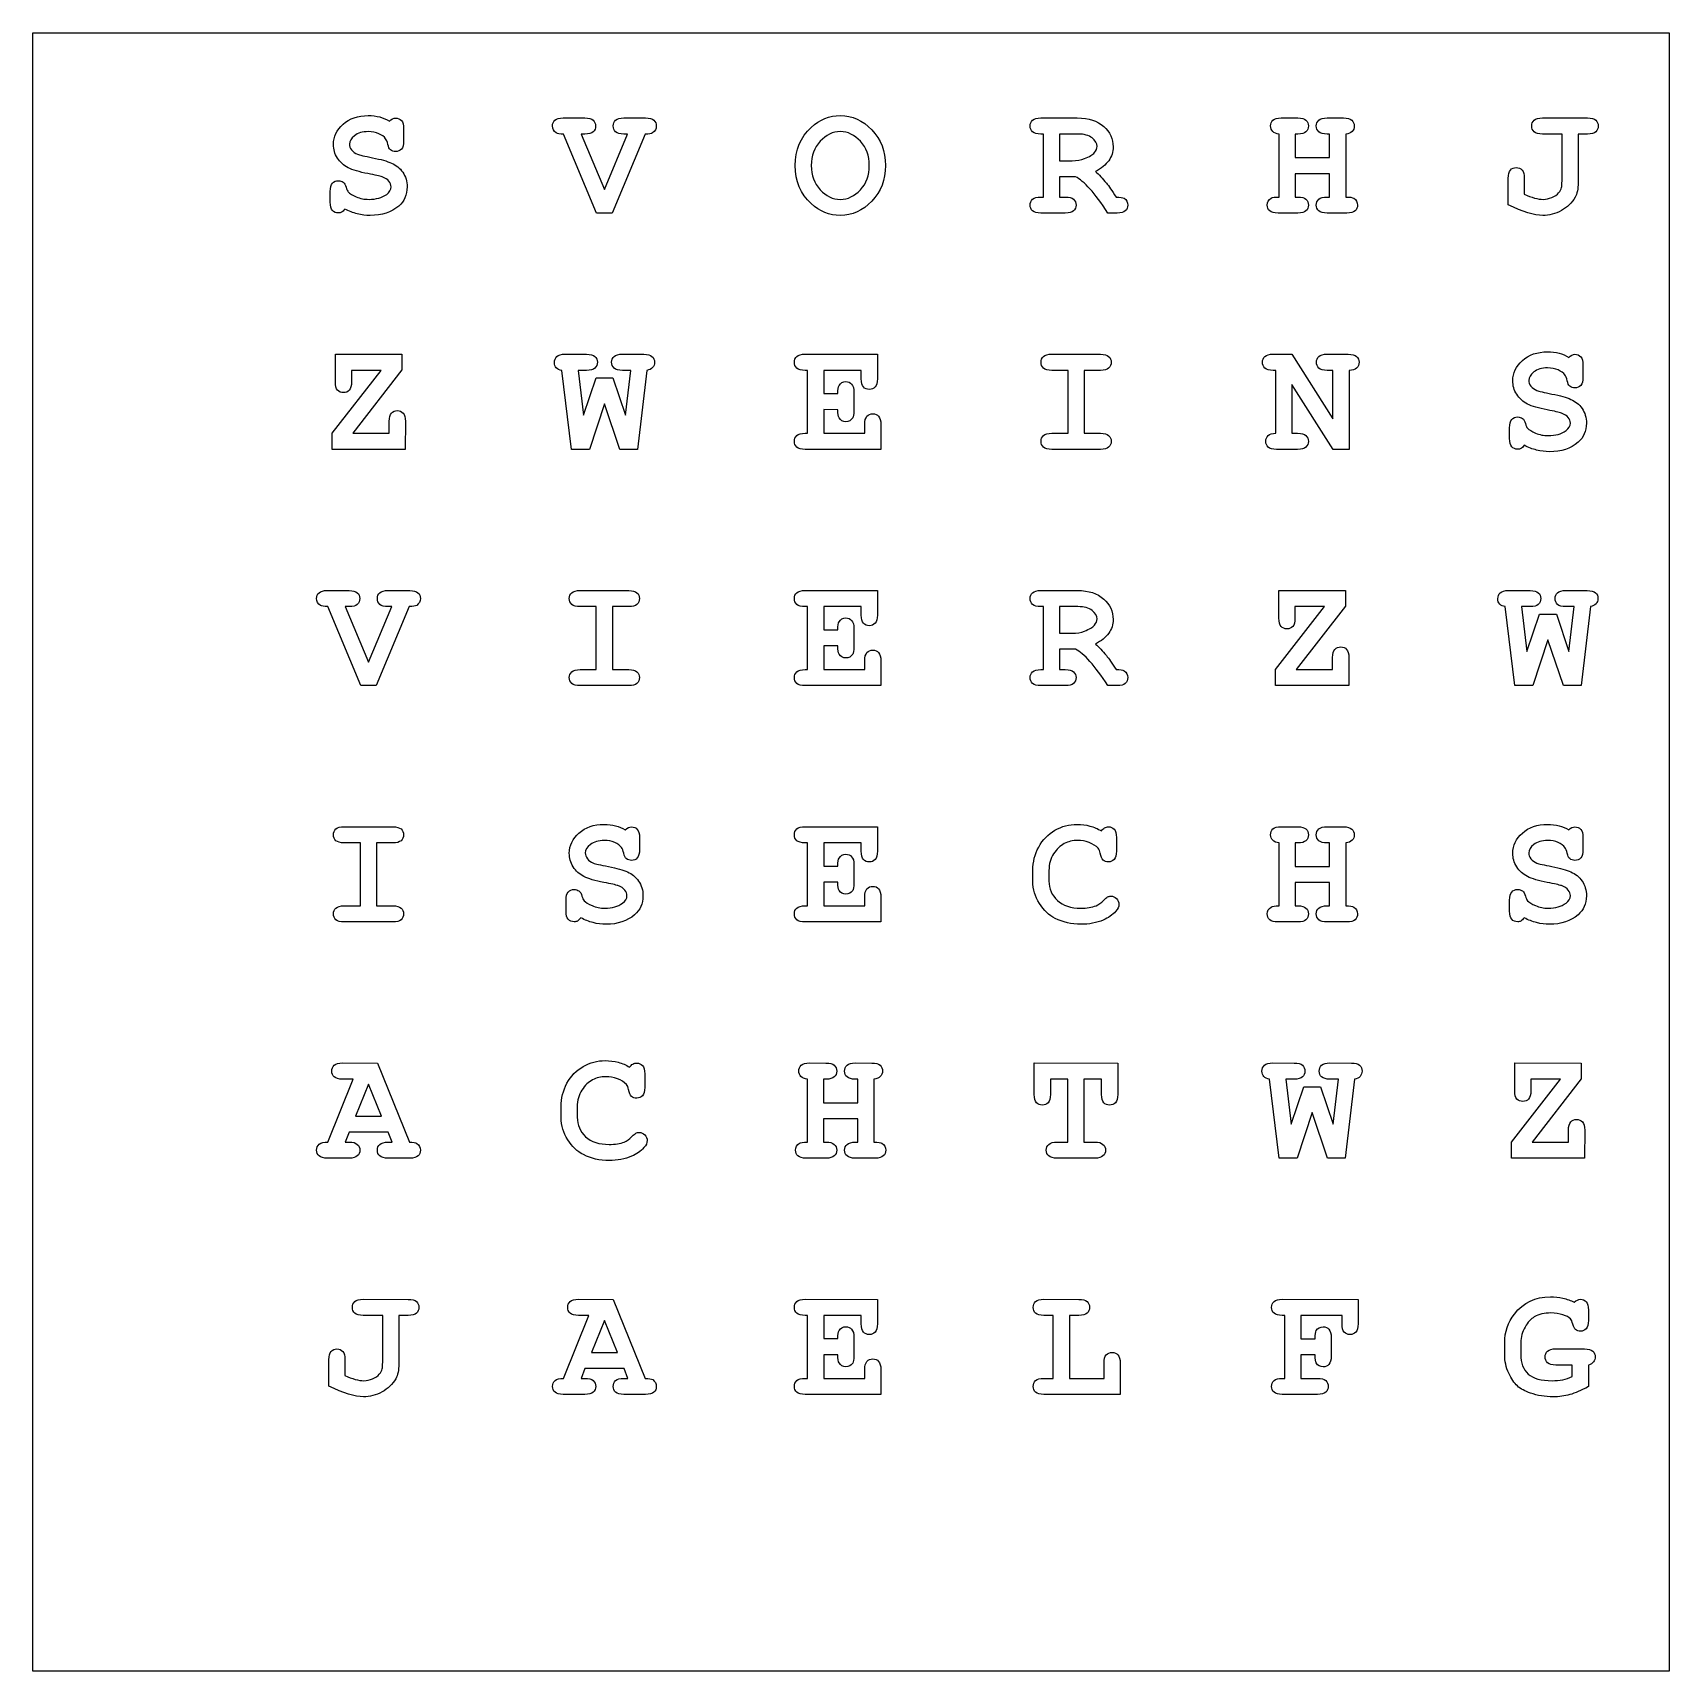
# Model space of a CAD drawing. Extents: x -6 to 109, y 54 to 170.
import ezdxf

# ---------------------------------------------------------------- set-up
doc = ezdxf.new("R2010")
doc.units = 0
doc.layers.add('Ebene_1', color=7, linetype='CONTINUOUS')

msp = doc.modelspace()

# ---------------------------------------------------------------- linework, layer by layer
at = {"layer": 'Ebene_1', "color": 2}
msp.add_lwpolyline([(-6.036605, 169.51884), (108.84612, 169.51884), (108.84612, 54.43959), (-6.036605, 54.43959)], close=True, dxfattribs=at)
at = {"layer": 'Ebene_1', "color": 7}
for points in [[(31.199658, 163.53861), (32.726525, 163.53261)], [(35.466065, 163.5391), (36.981907, 163.5331)], [(64.735596, 163.5391), (67.293235, 163.5331)], [(81.613811, 163.53912), (82.765851, 163.53312)], [(84.827396, 163.53863), (85.979436, 163.53263)], [(99.947266, 163.5391), (103.11124, 163.5331)], [(19.998963, 162.77845), (19.998963, 161.92958)], [(36.954346, 162.4031), (34.63373, 156.85236), (33.547836, 156.85236), (31.232731, 162.4031)], [(32.726525, 162.40262), (32.461942, 162.40262), (34.088027, 158.50099)], [(34.088027, 158.50099), (35.725136, 162.4036), (35.466065, 162.4036)], [(64.735596, 157.98285), (64.911985, 157.98285), (64.911985, 162.4036), (64.735596, 162.4036)], [(67.337332, 162.4036), (66.041976, 162.4036), (66.041976, 160.53498)], [(81.45947, 157.98287), (81.45947, 162.40362)], [(82.765851, 162.40313), (82.589462, 162.40313), (82.589462, 160.74948), (85.003785, 160.74948), (85.003785, 162.40313), (84.827396, 162.40313)], [(86.133776, 162.40264), (86.133776, 157.98189)], [(101.31979, 159.11835), (101.31979, 162.4036), (99.947266, 162.4036)], [(102.44974, 162.4036), (102.44974, 158.98606)], [(103.11124, 162.40311), (102.44974, 162.4036)], [(66.041976, 160.53498), (66.923921, 160.53498)], [(66.041976, 159.40499), (66.041976, 157.98285), (66.449876, 157.98285)], [(67.160943, 159.40449), (66.041976, 159.40499)], [(85.003785, 159.61996), (82.589462, 159.61996), (82.589462, 157.98285), (82.765851, 157.98285)], [(84.827396, 157.98187), (85.003785, 157.98187), (85.003785, 159.61996)], [(97.543927, 157.43715), (97.543927, 159.29474)], [(98.673919, 159.29474), (98.673919, 158.1868)], [(14.8451, 157.61355), (14.8451, 158.37422)], [(66.449876, 156.85286), (64.735596, 156.85286)], [(70.082385, 156.85236), (69.437463, 156.85236)], [(82.765851, 156.85286), (81.3823, 156.85286)], [(86.210947, 156.85188), (84.827396, 156.85188)], [(15.208914, 144.99864), (15.208914, 146.94443), (19.88322, 146.93843), (19.88322, 145.836), (16.421576, 141.38818)], [(31.337462, 146.94443), (32.84228, 146.93843)], [(35.355822, 146.94394), (36.855128, 146.93794)], [(48.182602, 146.94443), (53.253783, 146.93843), (53.253783, 145.21864)], [(65.501785, 146.94443), (68.913808, 146.93843)], [(81.046059, 146.94443), (82.352439, 146.93843), (85.240808, 142.40744), (85.240808, 145.80844), (84.832908, 145.80844)], [(84.832908, 146.94394), (86.315677, 146.93794)], [(102.7915, 146.18378), (102.7915, 145.3349)], [(20.120231, 142.22603), (20.114731, 140.25819), (14.977404, 140.25819), (14.977404, 141.38818), (18.4225, 145.80893), (16.338906, 145.80893), (16.338906, 144.99864)], [(34.093539, 143.46626), (33.04623, 140.25819), (31.778435, 140.25819), (31.105952, 145.80893)], [(32.84228, 145.80844), (32.25248, 145.80844), (32.627306, 142.64998), (33.514763, 145.27927), (34.688851, 145.27927), (35.570796, 142.64998), (35.945622, 145.80844), (35.355822, 145.80844)], [(37.075614, 145.80795), (36.42518, 140.25721), (35.179433, 140.25721), (34.093539, 143.46626)], [(48.182602, 141.38818), (48.358991, 141.38818), (48.358991, 145.80893), (48.182602, 145.80893)], [(52.123792, 145.21864), (52.123792, 145.80844), (49.488982, 145.80844), (49.488982, 144.17684), (50.48117, 144.17684)], [(65.501785, 141.38818), (66.642801, 141.38818), (66.642801, 145.80893), (65.501785, 145.80893)], [(67.772792, 145.80893), (67.772792, 141.38818), (68.913808, 141.38818)], [(68.913808, 145.80844), (67.772792, 145.80893)], [(81.222448, 141.38818), (81.222448, 145.80893), (81.046059, 145.80893)], [(86.376311, 145.80795), (86.376311, 140.25721), (85.257344, 140.25721), (82.352439, 144.80572)], [(51.611159, 144.25952), (51.611159, 142.95866)], [(82.352439, 144.80572), (82.352439, 141.38818), (82.760339, 141.38818)], [(49.488982, 143.04734), (49.488982, 141.38818), (52.371839, 141.38818), (52.371839, 142.00003)], [(50.481174, 143.04685), (49.488982, 143.04734)], [(16.421576, 141.38818), (18.984727, 141.38818), (18.984727, 142.22603)], [(53.50183, 142.00003), (53.50183, 140.25819), (48.182602, 140.25819)], [(97.637634, 141.01887), (97.637634, 141.77955)], [(68.913808, 140.25819), (65.501785, 140.25819)], [(82.760339, 140.25819), (81.277569, 140.25819)], [(14.641151, 130.34927), (16.168017, 130.34327)], [(18.907557, 130.34976), (20.423399, 130.34376)], [(32.384771, 130.34976), (35.796794, 130.34376)], [(48.182602, 130.34976), (53.253783, 130.34376), (53.253783, 128.62397)], [(64.735596, 130.34976), (67.293235, 130.34376)], [(81.442947, 128.40397), (81.442947, 130.34976), (86.117253, 130.34376), (86.117253, 129.24133), (82.655608, 124.79351)], [(97.571488, 130.34976), (99.076306, 130.34376)], [(101.58985, 130.34927), (103.08915, 130.34327)], [(20.395839, 129.21377), (18.075222, 123.66303), (16.989328, 123.66303), (14.674223, 129.21377)], [(16.168017, 129.21328), (15.903434, 129.21328), (17.529519, 125.31166)], [(17.529519, 125.31166), (19.166628, 129.21426), (18.907557, 129.21426)], [(32.384771, 124.79351), (33.525787, 124.79351), (33.525787, 129.21426), (32.384771, 129.21426)], [(34.655779, 129.21426), (34.655779, 124.79351), (35.796794, 124.79351)], [(35.796794, 129.21377), (34.655779, 129.21426)], [(48.182602, 124.79351), (48.358991, 124.79351), (48.358991, 129.21426), (48.182602, 129.21426)], [(52.123792, 128.62397), (52.123792, 129.21377), (49.488982, 129.21377), (49.488982, 127.58217), (50.48117, 127.58217)], [(64.735596, 124.79351), (64.911985, 124.79351), (64.911985, 129.21426), (64.735596, 129.21426)], [(67.337332, 129.21426), (66.041976, 129.21426), (66.041976, 127.34564)], [(86.354263, 125.63136), (86.348763, 123.66352), (81.211437, 123.66352), (81.211437, 124.79351), (84.656532, 129.21426), (82.572938, 129.21426), (82.572938, 128.40397)], [(100.32756, 126.8716), (99.280256, 123.66352), (98.01246, 123.66352), (97.339978, 129.21426)], [(99.076306, 129.21377), (98.486506, 129.21377), (98.861332, 126.05531), (99.748789, 128.6846), (100.92288, 128.6846), (101.80482, 126.05531), (102.17965, 129.21377), (101.58985, 129.21377)], [(103.30964, 129.21328), (102.65921, 123.66254), (101.41346, 123.66254), (100.32756, 126.8716)], [(51.611159, 127.66486), (51.611159, 126.36399)], [(66.041976, 127.34564), (66.923921, 127.34564)], [(49.488982, 126.45267), (49.488982, 124.79351), (52.371839, 124.79351), (52.371839, 125.40536)], [(50.481174, 126.45218), (49.488982, 126.45267)], [(66.041976, 126.21565), (66.041976, 124.79351), (66.449876, 124.79351)], [(67.160943, 126.21515), (66.041976, 126.21565)], [(82.655608, 124.79351), (85.218759, 124.79351), (85.218759, 125.63136)], [(53.50183, 125.40536), (53.50183, 123.66352), (48.182602, 123.66352)], [(35.796794, 123.66352), (32.384771, 123.66352)], [(66.449876, 123.66352), (64.735596, 123.66352)], [(70.082385, 123.66302), (69.437463, 123.66302)], [(15.826263, 113.7551), (19.238286, 113.7491)], [(36.557471, 112.99445), (36.557471, 112.14558)], [(48.182602, 113.7551), (53.253783, 113.7491), (53.253783, 112.02931)], [(70.038287, 112.99998), (70.038287, 112.04087)], [(81.613811, 113.75511), (82.765851, 113.74911)], [(84.827396, 113.75463), (85.979436, 113.74863)], [(102.7915, 112.99445), (102.7915, 112.14558)], [(15.826263, 108.19885), (16.967279, 108.19885), (16.967279, 112.61959), (15.826263, 112.61959)], [(18.097271, 112.61959), (18.097271, 108.19885), (19.238286, 108.19885)], [(19.238286, 112.61911), (18.097271, 112.61959)], [(48.182602, 108.19885), (48.358991, 108.19885), (48.358991, 112.61959), (48.182602, 112.61959)], [(52.123792, 112.02931), (52.123792, 112.61911), (49.488982, 112.61911), (49.488982, 110.98752), (50.48117, 110.98752)], [(81.45947, 108.19886), (81.45947, 112.6196)], [(82.765851, 112.61912), (82.589462, 112.61912), (82.589462, 110.96548), (85.003785, 110.96548), (85.003785, 112.61912), (84.827396, 112.61912)], [(86.133776, 112.61864), (86.133776, 108.1979)], [(51.611159, 111.0702), (51.611159, 109.76933)], [(64.173356, 109.91867), (64.173356, 110.68486)], [(65.303348, 110.67385), (65.303348, 109.94074)], [(49.488982, 109.858), (49.488982, 108.19885), (52.371839, 108.19885), (52.371839, 108.81069)], [(50.481174, 109.85752), (49.488982, 109.858)], [(85.003785, 109.83596), (82.589462, 109.83596), (82.589462, 108.19885), (82.765851, 108.19885)], [(84.827396, 108.19789), (85.003785, 108.19789), (85.003785, 109.83596)], [(31.403608, 107.82954), (31.403608, 108.59022)], [(53.50183, 108.81069), (53.50183, 107.06885), (48.182602, 107.06885)], [(97.637634, 107.82954), (97.637634, 108.59022)], [(19.238286, 107.06885), (15.826263, 107.06885)], [(82.765851, 107.06885), (81.3823, 107.06885)], [(86.210947, 107.06789), (84.827396, 107.06789)], [(15.710508, 97.16043), (18.152392, 97.15443), (20.401351, 91.60369)], [(48.496795, 97.16044), (49.648835, 97.15444)], [(51.71038, 97.15995), (52.86242, 97.15395)], [(64.272575, 94.95557), (64.272575, 97.16043), (70.126482, 97.15443), (70.126482, 94.95508)], [(81.012986, 97.16043), (82.517804, 97.15443)], [(85.031346, 97.15994), (86.530651, 97.15394)], [(98.000946, 95.21464), (98.000946, 97.16043), (102.67525, 97.15443), (102.67525, 96.05199), (99.21411, 91.60418)], [(14.674223, 91.60418), (16.449137, 96.02492), (15.710508, 96.02492)], [(36.921274, 96.4053), (36.921274, 95.44619)], [(48.342455, 91.60419), (48.342455, 96.02493)], [(49.648835, 96.02444), (49.472446, 96.02444), (49.472446, 94.3708), (51.886769, 94.3708), (51.886769, 96.02444), (51.71038, 96.02444)], [(53.016761, 96.02395), (53.016761, 91.60321)], [(65.8711, 91.60418), (66.626265, 91.60418), (66.626265, 96.02492), (65.402567, 96.02492), (65.402567, 94.95557)], [(67.756256, 96.02492), (67.756256, 91.60418), (68.516933, 91.60418)], [(68.99649, 94.95508), (68.99649, 96.02443), (67.756256, 96.02492)], [(83.769063, 93.68226), (82.721754, 90.47419), (81.453958, 90.47419), (80.781476, 96.02492)], [(82.517804, 96.02443), (81.928003, 96.02443), (82.30283, 92.86597), (83.190287, 95.49527), (84.364375, 95.49527), (85.24632, 92.86597), (85.621146, 96.02443), (85.031346, 96.02443)], [(86.751138, 96.02394), (86.100703, 90.47321), (84.854957, 90.47321), (83.769063, 93.68226)], [(102.91276, 92.44202), (102.90676, 90.47419), (97.769436, 90.47419), (97.769436, 91.60418), (101.21453, 96.02492), (99.130938, 96.02492), (99.130938, 95.21464)], [(31.056342, 93.32399), (31.056342, 94.09018)], [(32.186334, 94.07917), (32.186334, 93.34606)], [(51.886769, 93.24129), (49.472446, 93.24129), (49.472446, 91.60418), (49.648835, 91.60418)], [(51.71038, 91.6032), (51.886769, 91.6032), (51.886769, 93.24129)], [(18.913069, 92.2932), (16.168017, 92.2932), (15.892409, 91.60418), (16.168017, 91.60418)], [(18.907557, 91.60369), (19.183165, 91.60369), (18.913069, 92.2932)], [(99.21411, 91.60418), (101.77726, 91.60418), (101.77726, 92.44202)], [(16.168017, 90.47419), (14.646663, 90.47419)], [(20.428911, 90.4737), (18.907557, 90.4737)], [(49.648835, 90.47419), (48.265284, 90.47419)], [(53.093931, 90.47321), (51.71038, 90.47321)], [(68.516933, 90.47419), (65.8711, 90.47419)], [(17.154691, 80.56576), (20.318667, 80.55976)], [(32.269016, 80.56576), (34.7109, 80.55976), (36.959859, 75.00902)], [(48.182602, 80.56576), (53.253783, 80.55976), (53.253783, 78.83997)], [(64.95057, 80.56576), (67.397966, 80.55976)], [(81.685469, 80.56576), (87.004697, 80.55976), (87.004697, 78.83445)], [(18.527218, 76.14501), (18.527218, 79.43026), (17.154691, 79.43026)], [(19.65721, 79.43026), (19.65721, 76.01272)], [(20.318667, 79.42977), (19.65721, 79.43026)], [(31.232731, 75.00951), (33.007645, 79.43026), (32.269016, 79.43026)], [(48.182602, 75.00951), (48.358991, 75.00951), (48.358991, 79.43026), (48.182602, 79.43026)], [(52.123792, 78.83997), (52.123792, 79.42977), (49.488982, 79.42977), (49.488982, 77.79817), (50.48117, 77.79817)], [(64.95057, 75.00951), (65.606516, 75.00951), (65.606516, 79.43026), (64.95057, 79.43026)], [(66.736508, 79.43026), (66.736508, 75.00951), (69.172879, 75.00951), (69.172879, 76.07887)], [(67.397966, 79.42977), (66.736508, 79.43026)], [(81.685469, 75.00951), (81.861858, 75.00951), (81.861858, 79.43026), (81.685469, 79.43026)], [(85.874705, 78.83445), (85.874705, 79.42977), (82.991849, 79.42977), (82.991849, 77.79266), (83.984037, 77.79266)], [(103.17184, 79.81059), (103.17184, 79.07748)], [(51.611159, 77.88085), (51.611159, 76.57998)], [(85.114026, 77.87534), (85.114026, 76.57447)], [(97.295881, 76.69623), (97.295881, 77.51203)], [(98.425872, 77.51203), (98.425872, 76.69623)], [(14.751394, 74.46381), (14.751394, 76.3214)], [(15.881385, 76.3214), (15.881385, 75.21346)], [(49.488982, 76.66867), (49.488982, 75.00951), (52.371839, 75.00951), (52.371839, 75.62136)], [(50.481174, 76.66818), (49.488982, 76.66867)], [(70.302871, 76.07887), (70.302871, 73.87952), (64.95057, 73.87952)], [(82.991849, 76.66315), (82.991849, 75.00951), (84.149401, 75.00951)], [(83.984037, 76.66266), (82.991849, 76.66315)], [(100.8898, 77.08208), (102.89623, 77.07608)], [(35.471577, 75.69853), (32.726525, 75.69853), (32.450917, 75.00951), (32.726525, 75.00951)], [(35.466065, 75.00902), (35.741673, 75.00902), (35.471577, 75.69853)], [(53.50183, 75.62136), (53.50183, 73.87952), (48.182602, 73.87952)], [(102.04184, 75.13629), (102.04184, 75.94657), (100.8898, 75.94657)], [(103.17184, 75.94657), (103.17184, 74.43073)], [(103.17184, 75.94608), (103.17184, 75.94657)], [(32.726525, 73.87952), (31.205171, 73.87952)], [(36.987419, 73.87903), (35.466065, 73.87903)], [(84.149401, 73.87952), (81.685469, 73.87952)]]:
    msp.add_lwpolyline(points, dxfattribs=at)
for points in [[(52.691544, 160.19322)], [(53.821535, 160.19322)], [(15.881385, 157.13952)], [(98.673919, 140.54484)], [(68.979954, 113.46298)], [(32.439893, 107.35552)], [(98.673919, 107.35552)], [(35.86294, 96.8683)], [(18.444536, 93.42319), (17.535031, 95.66112), (16.620014, 93.42319)], [(35.003044, 76.82852), (34.093539, 79.06645), (33.178521, 76.82852)]]:
    msp.add_lwpolyline(points, close=True, dxfattribs=at)
for points in [[(15.749093, 163.09263), (16.20109, 163.50053), (16.789053, 163.70448), (17.512982, 163.70448)], [(17.512982, 163.70448), (17.803289, 163.70448), (18.071547, 163.671413), (18.317757, 163.60528)], [(18.317757, 163.60528), (18.567641, 163.542813), (18.793639, 163.44543), (18.995752, 163.31313)], [(18.995752, 163.31313), (19.142743, 163.45645), (19.289733, 163.52811), (19.436724, 163.52811)], [(19.436724, 163.52811), (19.602089, 163.52811), (19.736218, 163.469313), (19.839111, 163.35172)], [(30.620882, 163.37876), (30.7348, 163.485327), (30.927725, 163.53861), (31.199658, 163.53861)], [(32.726525, 163.53261), (32.994783, 163.53261), (33.185871, 163.481163), (33.299789, 163.37827)], [(34.881777, 163.37925), (34.99937, 163.485817), (35.194132, 163.5391), (35.466065, 163.5391)], [(36.981907, 163.5331), (37.25384, 163.5331), (37.446766, 163.481653), (37.560683, 163.37876)], [(48.61255, 162.87213), (49.218887, 163.427023), (49.898719, 163.70447), (50.652047, 163.70447)], [(50.652047, 163.70447), (51.489894, 163.70447), (52.226685, 163.370063), (52.86242, 162.70125)], [(64.151308, 163.37925), (64.268901, 163.485817), (64.463663, 163.5391), (64.735596, 163.5391)], [(67.293235, 163.5331), (68.09066, 163.5331), (68.708021, 163.334663), (69.145319, 162.93779)], [(81.029522, 163.37927), (81.147115, 163.485837), (81.341878, 163.53912), (81.613811, 163.53912)], [(82.765851, 163.53312), (83.037784, 163.53312), (83.230709, 163.481673), (83.344627, 163.37878)], [(84.243108, 163.37878), (84.360701, 163.485347), (84.555463, 163.53863), (84.827396, 163.53863)], [(85.979436, 163.53263), (86.251369, 163.53263), (86.444294, 163.481183), (86.558212, 163.37829)], [(99.362978, 163.37925), (99.480571, 163.485817), (99.675333, 163.5391), (99.947266, 163.5391)], [(103.11124, 163.5331), (103.383173, 163.5331), (103.5761, 163.481653), (103.69002, 163.37876)], [(15.071098, 161.676), (15.071098, 162.216193), (15.297096, 162.688403), (15.749093, 163.09263)], [(16.548356, 162.28787), (16.313171, 162.100457), (16.195578, 161.903857), (16.195578, 161.69807)], [(17.518495, 162.5745), (17.110596, 162.5745), (16.787216, 162.478957), (16.548356, 162.28787)], [(18.257123, 162.43119), (18.043986, 162.52673), (17.797777, 162.5745), (17.518495, 162.5745)], [(18.73668, 162.07841), (18.630112, 162.21805), (18.47026, 162.335643), (18.257123, 162.43119)], [(19.839111, 163.35172), (19.945679, 163.2378), (19.998963, 163.04671), (19.998963, 162.77845)], [(30.444493, 162.97086), (30.444493, 163.1399), (30.503289, 163.275867), (30.620882, 163.37876)], [(30.709077, 162.4913), (30.532688, 162.60522), (30.444493, 162.765073), (30.444493, 162.97086)], [(31.232731, 162.4031), (30.968148, 162.4031), (30.793596, 162.4325), (30.709077, 162.4913)], [(33.305301, 162.55696), (33.191383, 162.454067), (32.998458, 162.40262), (32.726525, 162.40262)], [(33.299789, 163.37827), (33.417382, 163.275377), (33.476178, 163.13941), (33.476178, 162.97037)], [(33.476178, 162.97037), (33.476178, 162.80133), (33.419219, 162.663527), (33.305301, 162.55696)], [(34.7109, 162.97135), (34.7109, 163.14039), (34.767859, 163.276357), (34.881777, 163.37925)], [(34.881777, 162.55794), (34.767859, 162.664507), (34.7109, 162.80231), (34.7109, 162.97135)], [(35.466065, 162.4036), (35.194132, 162.4036), (34.99937, 162.455047), (34.881777, 162.55794)], [(37.472489, 162.4913), (37.387969, 162.4325), (37.215255, 162.4031), (36.954346, 162.4031)], [(37.737072, 162.97086), (37.737072, 162.768747), (37.648878, 162.608893), (37.472489, 162.4913)], [(37.560683, 163.37876), (37.678276, 163.275867), (37.737072, 163.1399), (37.737072, 162.97086)], [(47.488071, 160.19322), (47.488071, 161.288307), (47.862897, 162.181277), (48.61255, 162.87213)], [(50.652047, 162.57447), (50.126555, 162.57447), (49.656185, 162.348473), (49.240936, 161.89648)], [(52.06867, 161.89648), (51.653421, 162.348473), (51.181214, 162.57447), (50.652047, 162.57447)], [(52.86242, 162.70125), (53.50183, 162.036117), (53.821535, 161.200107), (53.821535, 160.19322)], [(63.980431, 162.97135), (63.980431, 163.14039), (64.03739, 163.276357), (64.151308, 163.37925)], [(64.151308, 162.55794), (64.03739, 162.664507), (63.980431, 162.80231), (63.980431, 162.97135)], [(64.735596, 162.4036), (64.463663, 162.4036), (64.268901, 162.455047), (64.151308, 162.55794)], [(68.335032, 162.12799), (68.107197, 162.31173), (67.77463, 162.4036), (67.337332, 162.4036)], [(69.145319, 162.93779), (69.586291, 162.54459), (69.806777, 162.06503), (69.806777, 161.49911)], [(80.858646, 162.97137), (80.858646, 163.14041), (80.915605, 163.276377), (81.029522, 163.37927)], [(81.007474, 162.58552), (80.908255, 162.688413), (80.858646, 162.81703), (80.858646, 162.97137)], [(81.45947, 162.40362), (81.261033, 162.42202), (81.110367, 162.482653), (81.007474, 162.58552)], [(83.344627, 162.55747), (83.230709, 162.454577), (83.037784, 162.40313), (82.765851, 162.40313)], [(83.344627, 163.37878), (83.46222, 163.275887), (83.521016, 163.13992), (83.521016, 162.97088)], [(83.521016, 162.97088), (83.521016, 162.80184), (83.46222, 162.664037), (83.344627, 162.55747)], [(84.072231, 162.97088), (84.072231, 163.13992), (84.12919, 163.275887), (84.243108, 163.37878)], [(84.243108, 162.55747), (84.12919, 162.664037), (84.072231, 162.80184), (84.072231, 162.97088)], [(84.827396, 162.40313), (84.555463, 162.40313), (84.360701, 162.454577), (84.243108, 162.55747)], [(86.580261, 162.58454), (86.481042, 162.481647), (86.332214, 162.421013), (86.133776, 162.40264)], [(86.558212, 163.37829), (86.675805, 163.275397), (86.734601, 163.13943), (86.734601, 162.97039)], [(86.734601, 162.97039), (86.734601, 162.81605), (86.683154, 162.687433), (86.580261, 162.58454)], [(99.192101, 162.97135), (99.192101, 163.14039), (99.24906, 163.276357), (99.362978, 163.37925)], [(99.362978, 162.55794), (99.24906, 162.664507), (99.192101, 162.80231), (99.192101, 162.97135)], [(99.947266, 162.4036), (99.675333, 162.4036), (99.480571, 162.455047), (99.362978, 162.55794)], [(103.69002, 162.55745), (103.5761, 162.454557), (103.383173, 162.40311), (103.11124, 162.40311)], [(103.69002, 163.37876), (103.807613, 163.275867), (103.86641, 163.1399), (103.86641, 162.97086)], [(103.86641, 162.97086), (103.86641, 162.80182), (103.807613, 162.664017), (103.69002, 162.55745)], [(15.346706, 160.7224), (15.162967, 161.01638), (15.071098, 161.334247), (15.071098, 161.676)], [(16.195578, 161.69807), (16.195578, 161.55843), (16.24335, 161.422463), (16.338894, 161.29017)], [(16.338894, 161.29017), (16.438113, 161.161557), (16.581429, 161.0605), (16.768842, 160.987)], [(18.891021, 161.67602), (18.850601, 161.863433), (18.799154, 161.997563), (18.73668, 162.07841)], [(19.072922, 161.3012), (18.992077, 161.363667), (18.931443, 161.488607), (18.891021, 161.67602)], [(19.436724, 161.17442), (19.297083, 161.17442), (19.175815, 161.21668), (19.072922, 161.3012)], [(19.839111, 161.34529), (19.736218, 161.231377), (19.602089, 161.17442), (19.436724, 161.17442)], [(19.998963, 161.92958), (19.998963, 161.657647), (19.945679, 161.462883), (19.839111, 161.34529)], [(49.240936, 161.89648), (48.825687, 161.44448), (48.618062, 160.876727), (48.618062, 160.19322)], [(52.691544, 160.19322), (52.691544, 160.880407), (52.483919, 161.44816), (52.06867, 161.89648)], [(68.676786, 161.53819), (68.676786, 161.751323), (68.562868, 161.947923), (68.335032, 162.12799)], [(68.494885, 161.10273), (68.616152, 161.249723), (68.676786, 161.394877), (68.676786, 161.53819)], [(69.806777, 161.49911), (69.806777, 161.146337), (69.703883, 160.824797), (69.498096, 160.53449)], [(16.096359, 160.03889), (15.780329, 160.200583), (15.530445, 160.42842), (15.346706, 160.7224)], [(17.496446, 159.62548), (16.879085, 159.7394), (16.412389, 159.877203), (16.096359, 160.03889)], [(16.768842, 160.987), (16.893784, 160.935533), (17.244724, 160.852853), (17.821663, 160.73896)], [(17.821663, 160.73896), (18.402276, 160.62504), (18.846923, 160.500097), (19.155604, 160.36413)], [(19.155604, 160.36413), (19.467959, 160.228163), (19.727031, 160.015027), (19.932818, 159.72472)], [(48.61255, 157.51983), (47.862897, 158.20701), (47.488071, 159.09814), (47.488071, 160.19322)], [(48.618062, 160.19322), (48.618062, 159.509713), (48.825687, 158.941963), (49.240936, 158.48997)], [(52.06867, 158.48997), (52.483919, 158.93829), (52.691544, 159.50604), (52.691544, 160.19322)], [(53.821535, 160.19322), (53.821535, 159.190013), (53.50183, 158.354003), (52.86242, 157.68519)], [(66.923921, 160.53498), (67.250976, 160.53498), (67.54312, 160.58459), (67.800353, 160.68381)], [(67.800353, 160.68381), (68.145782, 160.816097), (68.377292, 160.955737), (68.494885, 161.10273)], [(69.498096, 160.53449), (69.292309, 160.247857), (68.981792, 159.99246), (68.566543, 159.7683)], [(97.698268, 159.87352), (97.804836, 159.991113), (97.94264, 160.04991), (98.111679, 160.04991)], [(98.111679, 160.04991), (98.277044, 160.04991), (98.411173, 159.991113), (98.514066, 159.87352)], [(14.8451, 158.37422), (14.8451, 158.646153), (14.896547, 158.83908), (14.99944, 158.953)], [(14.99944, 158.953), (15.106009, 159.070593), (15.24565, 159.12939), (15.418364, 159.12939)], [(15.418364, 159.12939), (15.550656, 159.12939), (15.660899, 159.09448), (15.749093, 159.02466)], [(15.749093, 159.02466), (15.840962, 158.95484), (15.910783, 158.837247), (15.958555, 158.67188)], [(18.483121, 159.39948), (18.33613, 159.454613), (18.007239, 159.529947), (17.496446, 159.62548)], [(18.968191, 159.0908), (18.868972, 159.215747), (18.707282, 159.31864), (18.483121, 159.39948)], [(19.117019, 158.69944), (19.117019, 158.83908), (19.06741, 158.969533), (18.968191, 159.0908)], [(19.932818, 159.72472), (20.138605, 159.434413), (20.241498, 159.088987), (20.241498, 158.68844)], [(69.437463, 156.85236), (68.522446, 158.267147), (67.763606, 159.117857), (67.160943, 159.40449)], [(68.566543, 159.7683), (68.805402, 159.55884), (69.060799, 159.29058), (69.332732, 158.96352)], [(69.332732, 158.96352), (69.501771, 158.75406), (69.729607, 158.427007), (70.016239, 157.98236)], [(97.543927, 159.29474), (97.543927, 159.566673), (97.595374, 159.7596), (97.698268, 159.87352)], [(98.514066, 159.87352), (98.620635, 159.7596), (98.673919, 159.566673), (98.673919, 159.29474)], [(101.29219, 158.64431), (101.31059, 158.710443), (101.31979, 158.868457), (101.31979, 159.11835)], [(102.44974, 158.98606), (102.44974, 158.556113), (102.378083, 158.21436), (102.23477, 157.9608)], [(15.958555, 158.67188), (16.006328, 158.510193), (16.055938, 158.39995), (16.107383, 158.34115)], [(16.107383, 158.34115), (16.213952, 158.22723), (16.403202, 158.111477), (16.675135, 157.99389)], [(16.675135, 157.99389), (16.947068, 157.876297), (17.244724, 157.8175), (17.568104, 157.8175)], [(17.568104, 157.8175), (18.071547, 157.8175), (18.484959, 157.93509), (18.808338, 158.17027)], [(18.808338, 158.17027), (19.014125, 158.31359), (19.117019, 158.48998), (19.117019, 158.69944)], [(20.241498, 158.68844), (20.241498, 158.129873), (20.044898, 157.683387), (19.651698, 157.34898)], [(49.240936, 158.48997), (49.656185, 158.04165), (50.126555, 157.81749), (50.652047, 157.81749)], [(50.652047, 157.81749), (51.181214, 157.81749), (51.653421, 158.04165), (52.06867, 158.48997)], [(52.86242, 157.68519), (52.226685, 157.020057), (51.489894, 156.68749), (50.652047, 156.68749)], [(63.980431, 157.42061), (63.980431, 157.585977), (64.039227, 157.720107), (64.15682, 157.823)], [(64.15682, 157.823), (64.274413, 157.929567), (64.467338, 157.98285), (64.735596, 157.98285)], [(66.449876, 157.98285), (66.721809, 157.98285), (66.914734, 157.929567), (67.028652, 157.823)], [(67.028652, 157.823), (67.146245, 157.720107), (67.205041, 157.58414), (67.205041, 157.4151)], [(70.016239, 157.98236), (70.302871, 157.98236), (70.492122, 157.95296), (70.583991, 157.89416)], [(70.583991, 157.89416), (70.749356, 157.78024), (70.832038, 157.620387), (70.832038, 157.4146)], [(80.627135, 157.42061), (80.627135, 157.626397), (80.717167, 157.78625), (80.897231, 157.90017)], [(80.897231, 157.90017), (80.985425, 157.95897), (81.172838, 157.986537), (81.45947, 157.98287)], [(82.765851, 157.98285), (83.037784, 157.98285), (83.230709, 157.929567), (83.344627, 157.823)], [(83.344627, 157.823), (83.46222, 157.720107), (83.521016, 157.58414), (83.521016, 157.4151)], [(84.072231, 157.41963), (84.072231, 157.584997), (84.131027, 157.719127), (84.24862, 157.82202)], [(84.24862, 157.82202), (84.366213, 157.928587), (84.559138, 157.98187), (84.827396, 157.98187)], [(86.133776, 157.98189), (86.424083, 157.98189), (86.611497, 157.954323), (86.696016, 157.89919)], [(86.696016, 157.89919), (86.87608, 157.78527), (86.966112, 157.62358), (86.966112, 157.41412)], [(98.673919, 158.1868), (99.192061, 157.940593), (99.634871, 157.81749), (100.00235, 157.81749)], [(100.00235, 157.81749), (100.19711, 157.81749), (100.39922, 157.861587), (100.60868, 157.94978)], [(100.60868, 157.94978), (100.818147, 158.041647), (100.976163, 158.150053), (101.08273, 158.275)], [(101.08273, 158.275), (101.189297, 158.39994), (101.259117, 158.523043), (101.29219, 158.64431)], [(102.23477, 157.9608), (102.014283, 157.5676), (101.69458, 157.257083), (101.27566, 157.02925)], [(14.99944, 157.03477), (14.896547, 157.152363), (14.8451, 157.34529), (14.8451, 157.61355)], [(15.418364, 156.86389), (15.24565, 156.86389), (15.106009, 156.92085), (14.99944, 157.03477)], [(15.63885, 156.91349), (15.580057, 156.880423), (15.506561, 156.86389), (15.418364, 156.86389)], [(15.881385, 157.13949), (15.782166, 157.021897), (15.701321, 156.946563), (15.63885, 156.91349)], [(16.741281, 156.80328), (16.4473, 156.876773), (16.160668, 156.988853), (15.881385, 157.13952)], [(17.656298, 156.68752), (17.343943, 156.68752), (17.038937, 156.726107), (16.741281, 156.80328)], [(19.651698, 157.34898), (19.129881, 156.908007), (18.464747, 156.68752), (17.656298, 156.68752)], [(50.652047, 156.68749), (49.898719, 156.68749), (49.218887, 156.964937), (48.61255, 157.51983)], [(64.151308, 157.0072), (64.03739, 157.113767), (63.980431, 157.25157), (63.980431, 157.42061)], [(64.735596, 156.85286), (64.463663, 156.85286), (64.268901, 156.904307), (64.151308, 157.0072)], [(67.028652, 157.0072), (66.914734, 156.904307), (66.721809, 156.85286), (66.449876, 156.85286)], [(67.205041, 157.4151), (67.205041, 157.249733), (67.146245, 157.113767), (67.028652, 157.0072)], [(70.661161, 157.0067), (70.547243, 156.903807), (70.354318, 156.85236), (70.082385, 156.85236)], [(70.832038, 157.4146), (70.832038, 157.249233), (70.775079, 157.113267), (70.661161, 157.0067)], [(80.798012, 157.0072), (80.684094, 157.113767), (80.627135, 157.25157), (80.627135, 157.42061)], [(81.3823, 156.85286), (81.110367, 156.85286), (80.915605, 156.904307), (80.798012, 157.0072)], [(83.344627, 157.0072), (83.230709, 156.904307), (83.037784, 156.85286), (82.765851, 156.85286)], [(83.521016, 157.4151), (83.521016, 157.249733), (83.46222, 157.113767), (83.344627, 157.0072)], [(84.243108, 157.00622), (84.12919, 157.112787), (84.072231, 157.25059), (84.072231, 157.41963)], [(84.827396, 156.85188), (84.555463, 156.85188), (84.360701, 156.903327), (84.243108, 157.00622)], [(86.789723, 157.00622), (86.675805, 156.903327), (86.48288, 156.85188), (86.210947, 156.85188)], [(86.966112, 157.41412), (86.966112, 157.248753), (86.907316, 157.112787), (86.789723, 157.00622)], [(99.963763, 156.68749), (99.372125, 156.68749), (98.565513, 156.937377), (97.543927, 157.43715)], [(101.27566, 157.02925), (100.860407, 156.80141), (100.423108, 156.68749), (99.963763, 156.68749)], [(30.582297, 146.36014), (30.582297, 146.536533), (30.639256, 146.678013), (30.753174, 146.78458)], [(30.714589, 145.98532), (30.626394, 146.08454), (30.582297, 146.20948), (30.582297, 146.36014)], [(30.753174, 146.78458), (30.870767, 146.891147), (31.065529, 146.94443), (31.337462, 146.94443)], [(32.84228, 146.93843), (33.114213, 146.93843), (33.307138, 146.886983), (33.421056, 146.78409)], [(33.421056, 146.78409), (33.538649, 146.681197), (33.597445, 146.54523), (33.597445, 146.37619)], [(33.597445, 146.37619), (33.597445, 146.20715), (33.538649, 146.069347), (33.421056, 145.96278)], [(34.600657, 146.37619), (34.600657, 146.54523), (34.657616, 146.681197), (34.771534, 146.78409)], [(34.771534, 145.96278), (34.657616, 146.069347), (34.600657, 146.20715), (34.600657, 146.37619)], [(34.771534, 146.78409), (34.889127, 146.890657), (35.083889, 146.94394), (35.355822, 146.94394)], [(36.855128, 146.93794), (37.127061, 146.93794), (37.319986, 146.886493), (37.433904, 146.7836)], [(37.433904, 146.7836), (37.551497, 146.680707), (37.610293, 146.54474), (37.610293, 146.3757)], [(37.610293, 146.3757), (37.610293, 146.232387), (37.564358, 146.109283), (37.472489, 146.00639)], [(47.427437, 146.37668), (47.427437, 146.54572), (47.484396, 146.681687), (47.598314, 146.78458)], [(47.598314, 145.96327), (47.484396, 146.069837), (47.427437, 146.20764), (47.427437, 146.37668)], [(47.598314, 146.78458), (47.715907, 146.891147), (47.910669, 146.94443), (48.182602, 146.94443)], [(64.74662, 146.37668), (64.74662, 146.54572), (64.803579, 146.681687), (64.917497, 146.78458)], [(64.917497, 145.96327), (64.803579, 146.069837), (64.74662, 146.20764), (64.74662, 146.37668)], [(64.917497, 146.78458), (65.03509, 146.891147), (65.229852, 146.94443), (65.501785, 146.94443)], [(68.913808, 146.93843), (69.185741, 146.93843), (69.378667, 146.886983), (69.492584, 146.78409)], [(69.492584, 146.78409), (69.610177, 146.681197), (69.668973, 146.54523), (69.668973, 146.37619)], [(69.668973, 146.37619), (69.668973, 146.20715), (69.610177, 146.069347), (69.492584, 145.96278)], [(80.290894, 146.37668), (80.290894, 146.54572), (80.347853, 146.681687), (80.461771, 146.78458)], [(80.461771, 145.96327), (80.347853, 146.069837), (80.290894, 146.20764), (80.290894, 146.37668)], [(80.461771, 146.78458), (80.579364, 146.891147), (80.774126, 146.94443), (81.046059, 146.94443)], [(84.077743, 146.37619), (84.077743, 146.54523), (84.134702, 146.681197), (84.24862, 146.78409)], [(84.24862, 145.96278), (84.134702, 146.069347), (84.077743, 146.20715), (84.077743, 146.37619)], [(84.24862, 146.78409), (84.366213, 146.890657), (84.560975, 146.94394), (84.832908, 146.94394)], [(86.315677, 146.93794), (86.58761, 146.93794), (86.780536, 146.886493), (86.894454, 146.7836)], [(86.894454, 146.7836), (87.012046, 146.680707), (87.070842, 146.54474), (87.070842, 146.3757)], [(87.070842, 146.3757), (87.070842, 146.210333), (87.013883, 146.074367), (86.899966, 145.9678)], [(97.863632, 145.08133), (97.863632, 145.621517), (98.08963, 146.093723), (98.541627, 146.49795)], [(98.541627, 146.49795), (98.993624, 146.90585), (99.581588, 147.1098), (100.30552, 147.1098)], [(100.30552, 147.1098), (100.595827, 147.1098), (100.864083, 147.076733), (101.11029, 147.0106)], [(101.11029, 147.0106), (101.360177, 146.948133), (101.586177, 146.85075), (101.78829, 146.71845)], [(101.78829, 146.71845), (101.935277, 146.86177), (102.082267, 146.93343), (102.22926, 146.93343)], [(102.22926, 146.93343), (102.39462, 146.93343), (102.528747, 146.874633), (102.63164, 146.75704)], [(102.63164, 146.75704), (102.738213, 146.64312), (102.7915, 146.452033), (102.7915, 146.18378)], [(31.105952, 145.80893), (30.933238, 145.830997), (30.802784, 145.889793), (30.714589, 145.98532)], [(33.421056, 145.96278), (33.307138, 145.859887), (33.114213, 145.80844), (32.84228, 145.80844)], [(35.355822, 145.80844), (35.083889, 145.80844), (34.889127, 145.859887), (34.771534, 145.96278)], [(37.472489, 146.00639), (37.38062, 145.903497), (37.248328, 145.83735), (37.075614, 145.80795)], [(48.182602, 145.80893), (47.910669, 145.80893), (47.715907, 145.860377), (47.598314, 145.96327)], [(50.56385, 144.74459), (50.677768, 144.924657), (50.839458, 145.01469), (51.04892, 145.01469)], [(51.04892, 145.01469), (51.214285, 145.01469), (51.348414, 144.955893), (51.451307, 144.8383)], [(52.278132, 144.63986), (52.175239, 144.75378), (52.123792, 144.946707), (52.123792, 145.21864)], [(53.253783, 145.21864), (53.253783, 144.95038), (53.202336, 144.757453), (53.099443, 144.63986)], [(65.501785, 145.80893), (65.229852, 145.80893), (65.03509, 145.860377), (64.917497, 145.96327)], [(69.492584, 145.96278), (69.378667, 145.859887), (69.185741, 145.80844), (68.913808, 145.80844)], [(81.046059, 145.80893), (80.774126, 145.80893), (80.579364, 145.860377), (80.461771, 145.96327)], [(84.832908, 145.80844), (84.560975, 145.80844), (84.366213, 145.859887), (84.24862, 145.96278)], [(86.899966, 145.9678), (86.786048, 145.861233), (86.611496, 145.80795), (86.376311, 145.80795)], [(98.13924, 144.12772), (97.955501, 144.4217), (97.863632, 144.73957), (97.863632, 145.08133)], [(99.340889, 145.69319), (99.105704, 145.505777), (98.988112, 145.309177), (98.988112, 145.10339)], [(98.988112, 145.10339), (98.988112, 144.96375), (99.035884, 144.827783), (99.131428, 144.69549)], [(100.31103, 145.97983), (99.903129, 145.97983), (99.579749, 145.884283), (99.340889, 145.69319)], [(101.04966, 145.83651), (100.83652, 145.932057), (100.59031, 145.97983), (100.31103, 145.97983)], [(101.52921, 145.48373), (101.422643, 145.62337), (101.262793, 145.740963), (101.04966, 145.83651)], [(101.68355, 145.08135), (101.64315, 145.268757), (101.591703, 145.402883), (101.52921, 145.48373)], [(101.86546, 144.70652), (101.784613, 144.768987), (101.723977, 144.89393), (101.68355, 145.08135)], [(102.7915, 145.3349), (102.7915, 145.062967), (102.738213, 144.868207), (102.63164, 144.75062)], [(15.363255, 144.41435), (15.260361, 144.531943), (15.208914, 144.726707), (15.208914, 144.99864)], [(15.776666, 144.24348), (15.607627, 144.24348), (15.469823, 144.300437), (15.363255, 144.41435)], [(16.184565, 144.41435), (16.081672, 144.300437), (15.945705, 144.24348), (15.776666, 144.24348)], [(16.338906, 144.99864), (16.338906, 144.726707), (16.287459, 144.531943), (16.184565, 144.41435)], [(50.48117, 144.17684), (50.48117, 144.47082), (50.50873, 144.66007), (50.56385, 144.74459)], [(51.451307, 144.8383), (51.557875, 144.72438), (51.611159, 144.531453), (51.611159, 144.25952)], [(52.691544, 144.46899), (52.522504, 144.46899), (52.3847, 144.525947), (52.278132, 144.63986)], [(53.099443, 144.63986), (52.99655, 144.525947), (52.860583, 144.46899), (52.691544, 144.46899)], [(98.888893, 143.44422), (98.572863, 143.605907), (98.322979, 143.83374), (98.13924, 144.12772)], [(99.131428, 144.69549), (99.230647, 144.566877), (99.373963, 144.465823), (99.561376, 144.39233)], [(99.561376, 144.39233), (99.686318, 144.340863), (100.037259, 144.25818), (100.6142, 144.14428)], [(100.6142, 144.14428), (101.194813, 144.03036), (101.63946, 143.905417), (101.94814, 143.76945)], [(102.22926, 144.57974), (102.08962, 144.57974), (101.968353, 144.622), (101.86546, 144.70652)], [(102.63164, 144.75062), (102.528747, 144.6367), (102.39462, 144.57974), (102.22926, 144.57974)], [(18.984727, 142.22603), (18.984727, 142.497963), (19.036174, 142.69089), (19.139068, 142.80481)], [(19.139068, 142.80481), (19.245636, 142.922397), (19.38344, 142.98119), (19.552479, 142.98119)], [(19.552479, 142.98119), (19.721518, 142.98119), (19.857485, 142.922397), (19.960378, 142.80481)], [(19.960378, 142.80481), (20.066947, 142.69089), (20.120231, 142.497963), (20.120231, 142.22603)], [(50.563854, 142.47359), (50.508734, 142.55811), (50.481174, 142.749197), (50.481174, 143.04685)], [(51.611159, 142.95866), (51.611159, 142.712447), (51.581762, 142.54708), (51.522969, 142.46256)], [(52.526179, 142.57881), (52.632747, 142.696403), (52.770551, 142.7552), (52.93959, 142.7552)], [(52.93959, 142.7552), (53.104955, 142.7552), (53.239084, 142.696403), (53.341978, 142.57881)], [(100.28898, 143.0308), (99.671619, 143.14472), (99.204923, 143.282527), (98.888893, 143.44422)], [(101.27566, 142.80481), (101.128667, 142.859943), (100.799773, 142.935273), (100.28898, 143.0308)], [(101.76072, 142.49613), (101.661507, 142.62107), (101.49982, 142.723963), (101.27566, 142.80481)], [(101.94814, 143.76945), (102.260493, 143.633483), (102.519563, 143.420347), (102.72535, 143.13004)], [(102.72535, 143.13004), (102.931137, 142.839733), (103.03403, 142.494307), (103.03403, 142.09376)], [(51.048924, 142.20349), (50.839462, 142.20349), (50.677772, 142.293523), (50.563854, 142.47359)], [(51.522969, 142.46256), (51.405376, 142.289847), (51.247361, 142.20349), (51.048924, 142.20349)], [(52.371839, 142.00003), (52.371839, 142.271963), (52.423286, 142.46489), (52.526179, 142.57881)], [(53.341978, 142.57881), (53.448546, 142.46489), (53.50183, 142.271963), (53.50183, 142.00003)], [(97.637634, 141.77955), (97.637634, 142.051477), (97.689081, 142.2444), (97.791974, 142.35832)], [(97.791974, 142.35832), (97.898543, 142.475913), (98.038184, 142.53471), (98.210898, 142.53471)], [(98.210898, 142.53471), (98.34319, 142.53471), (98.453433, 142.4998), (98.541627, 142.42998)], [(98.541627, 142.42998), (98.633496, 142.36016), (98.703317, 142.242567), (98.751089, 142.0772)], [(98.751089, 142.0772), (98.798862, 141.915513), (98.848472, 141.80527), (98.899917, 141.74647)], [(98.899917, 141.74647), (99.006486, 141.632557), (99.195736, 141.516803), (99.467669, 141.39921)], [(100.36064, 141.22282), (100.86408, 141.22282), (101.27749, 141.340413), (101.60087, 141.5756)], [(101.60087, 141.5756), (101.806657, 141.718913), (101.90955, 141.8953), (101.90955, 142.10476)], [(101.90955, 142.10476), (101.90955, 142.2444), (101.85994, 142.374857), (101.76072, 142.49613)], [(103.03403, 142.09376), (103.03403, 141.535193), (102.83743, 141.088707), (102.44423, 140.7543)], [(47.427437, 140.82594), (47.427437, 140.991307), (47.486233, 141.125437), (47.603826, 141.22833)], [(47.598314, 140.41253), (47.484396, 140.519097), (47.427437, 140.6569), (47.427437, 140.82594)], [(48.182602, 140.25819), (47.910669, 140.25819), (47.715907, 140.309637), (47.598314, 140.41253)], [(47.603826, 141.22833), (47.721419, 141.334897), (47.914344, 141.38818), (48.182602, 141.38818)], [(64.74662, 140.82594), (64.74662, 140.991307), (64.803579, 141.125437), (64.917497, 141.22833)], [(64.917497, 140.41253), (64.803579, 140.519097), (64.74662, 140.6569), (64.74662, 140.82594)], [(64.917497, 141.22833), (65.03509, 141.334897), (65.229852, 141.38818), (65.501785, 141.38818)], [(65.501785, 140.25819), (65.229852, 140.25819), (65.03509, 140.309637), (64.917497, 140.41253)], [(68.913808, 141.38818), (69.185741, 141.38818), (69.378667, 141.334897), (69.492584, 141.22833)], [(69.492584, 140.41253), (69.378667, 140.309637), (69.185741, 140.25819), (68.913808, 140.25819)], [(69.492584, 141.22833), (69.610177, 141.125437), (69.668973, 140.98947), (69.668973, 140.82043)], [(69.668973, 140.82043), (69.668973, 140.655063), (69.610177, 140.519097), (69.492584, 140.41253)], [(80.522404, 140.82594), (80.522404, 140.987633), (80.579363, 141.121763), (80.693281, 141.22833)], [(80.693281, 140.41253), (80.579363, 140.519097), (80.522404, 140.6569), (80.522404, 140.82594)], [(80.693281, 141.22833), (80.807199, 141.334897), (80.983588, 141.38818), (81.222448, 141.38818)], [(81.277569, 140.25819), (81.005636, 140.25819), (80.810874, 140.309637), (80.693281, 140.41253)], [(82.760339, 141.38818), (83.032272, 141.38818), (83.225197, 141.334897), (83.339115, 141.22833)], [(83.339115, 140.41253), (83.225197, 140.309637), (83.032272, 140.25819), (82.760339, 140.25819)], [(83.339115, 141.22833), (83.456708, 141.125437), (83.515504, 140.98947), (83.515504, 140.82043)], [(83.515504, 140.82043), (83.515504, 140.655063), (83.456708, 140.519097), (83.339115, 140.41253)], [(97.791974, 140.44009), (97.689081, 140.557683), (97.637634, 140.75061), (97.637634, 141.01887)], [(98.210898, 140.26922), (98.038184, 140.26922), (97.898543, 140.326177), (97.791974, 140.44009)], [(98.673919, 140.54482), (98.5747, 140.427227), (98.493855, 140.351893), (98.431384, 140.31882)], [(99.533815, 140.2086), (99.239834, 140.282093), (98.953202, 140.394173), (98.673919, 140.54484)], [(99.467669, 141.39921), (99.739602, 141.281617), (100.037259, 141.22282), (100.36064, 141.22282)], [(102.44423, 140.7543), (101.922417, 140.313333), (101.257283, 140.09285), (100.44883, 140.09285)], [(98.431384, 140.31882), (98.372591, 140.285753), (98.299095, 140.26922), (98.210898, 140.26922)], [(100.44883, 140.09285), (100.136476, 140.09285), (99.831471, 140.131433), (99.533815, 140.2086)], [(13.885986, 129.78152), (13.885986, 129.95056), (13.944782, 130.086527), (14.062374, 130.18942)], [(14.062374, 130.18942), (14.176292, 130.295987), (14.369218, 130.34927), (14.641151, 130.34927)], [(16.168017, 130.34327), (16.436275, 130.34327), (16.627363, 130.291823), (16.741281, 130.18893)], [(16.741281, 130.18893), (16.858874, 130.086037), (16.91767, 129.95007), (16.91767, 129.78103)], [(18.152392, 129.78201), (18.152392, 129.95105), (18.209351, 130.087017), (18.323269, 130.18991)], [(18.323269, 130.18991), (18.440862, 130.296477), (18.635624, 130.34976), (18.907557, 130.34976)], [(20.423399, 130.34376), (20.695332, 130.34376), (20.888258, 130.292313), (21.002175, 130.18942)], [(21.002175, 130.18942), (21.119768, 130.086527), (21.178564, 129.95056), (21.178564, 129.78152)], [(31.629606, 129.78201), (31.629606, 129.95105), (31.686565, 130.087017), (31.800483, 130.18991)], [(31.800483, 130.18991), (31.918076, 130.296477), (32.112838, 130.34976), (32.384771, 130.34976)], [(35.796794, 130.34376), (36.068727, 130.34376), (36.261653, 130.292313), (36.37557, 130.18942)], [(36.37557, 130.18942), (36.493163, 130.086527), (36.551959, 129.95056), (36.551959, 129.78152)], [(47.427437, 129.78201), (47.427437, 129.95105), (47.484396, 130.087017), (47.598314, 130.18991)], [(47.598314, 130.18991), (47.715907, 130.296477), (47.910669, 130.34976), (48.182602, 130.34976)], [(63.980431, 129.78201), (63.980431, 129.95105), (64.03739, 130.087017), (64.151308, 130.18991)], [(64.151308, 130.18991), (64.268901, 130.296477), (64.463663, 130.34976), (64.735596, 130.34976)], [(67.293235, 130.34376), (68.09066, 130.34376), (68.708021, 130.145323), (69.145319, 129.74845)], [(96.816323, 129.76548), (96.816323, 129.941867), (96.873282, 130.083343), (96.9872, 130.18991)], [(96.9872, 130.18991), (97.104793, 130.296477), (97.299555, 130.34976), (97.571488, 130.34976)], [(99.076306, 130.34376), (99.348239, 130.34376), (99.541164, 130.292313), (99.655082, 130.18942)], [(99.655082, 130.18942), (99.772675, 130.086527), (99.831471, 129.95056), (99.831471, 129.78152)], [(100.83468, 129.78152), (100.83468, 129.95056), (100.89164, 130.086527), (101.00556, 130.18942)], [(101.00556, 130.18942), (101.123153, 130.295987), (101.317917, 130.34927), (101.58985, 130.34927)], [(103.08915, 130.34327), (103.361083, 130.34327), (103.55401, 130.291823), (103.66793, 130.18893)], [(103.66793, 130.18893), (103.785523, 130.086037), (103.84432, 129.95007), (103.84432, 129.78103)], [(14.150569, 129.30197), (13.97418, 129.415883), (13.885986, 129.575733), (13.885986, 129.78152)], [(14.674223, 129.21377), (14.40964, 129.21377), (14.235088, 129.24317), (14.150569, 129.30197)], [(16.746793, 129.36762), (16.632875, 129.264727), (16.43995, 129.21328), (16.168017, 129.21328)], [(16.91767, 129.78103), (16.91767, 129.61199), (16.860711, 129.474187), (16.746793, 129.36762)], [(18.323269, 129.3686), (18.209351, 129.475167), (18.152392, 129.61297), (18.152392, 129.78201)], [(18.907557, 129.21426), (18.635624, 129.21426), (18.440862, 129.265707), (18.323269, 129.3686)], [(20.913981, 129.30197), (20.829461, 129.24317), (20.656747, 129.21377), (20.395839, 129.21377)], [(21.178564, 129.78152), (21.178564, 129.579407), (21.09037, 129.419557), (20.913981, 129.30197)], [(31.800483, 129.3686), (31.686565, 129.475167), (31.629606, 129.61297), (31.629606, 129.78201)], [(32.384771, 129.21426), (32.112838, 129.21426), (31.918076, 129.265707), (31.800483, 129.3686)], [(36.37557, 129.36811), (36.261653, 129.265217), (36.068727, 129.21377), (35.796794, 129.21377)], [(36.551959, 129.78152), (36.551959, 129.61248), (36.493163, 129.474677), (36.37557, 129.36811)], [(47.598314, 129.3686), (47.484396, 129.475167), (47.427437, 129.61297), (47.427437, 129.78201)], [(48.182602, 129.21426), (47.910669, 129.21426), (47.715907, 129.265707), (47.598314, 129.3686)], [(64.151308, 129.3686), (64.03739, 129.475167), (63.980431, 129.61297), (63.980431, 129.78201)], [(64.735596, 129.21426), (64.463663, 129.21426), (64.268901, 129.265707), (64.151308, 129.3686)], [(68.335032, 128.93865), (68.107197, 129.12239), (67.77463, 129.21426), (67.337332, 129.21426)], [(68.676786, 128.34885), (68.676786, 128.56199), (68.562868, 128.75859), (68.335032, 128.93865)], [(69.145319, 129.74845), (69.586291, 129.35525), (69.806777, 128.875693), (69.806777, 128.30978)], [(96.948615, 129.39065), (96.86042, 129.48987), (96.816323, 129.614813), (96.816323, 129.76548)], [(97.339978, 129.21426), (97.167264, 129.236327), (97.03681, 129.295123), (96.948615, 129.39065)], [(99.655082, 129.36811), (99.541164, 129.265217), (99.348239, 129.21377), (99.076306, 129.21377)], [(99.831471, 129.78152), (99.831471, 129.61248), (99.772675, 129.474677), (99.655082, 129.36811)], [(101.00556, 129.36811), (100.89164, 129.474677), (100.83468, 129.61248), (100.83468, 129.78152)], [(101.58985, 129.21377), (101.317917, 129.21377), (101.123153, 129.265217), (101.00556, 129.36811)], [(103.70651, 129.41172), (103.614643, 129.308827), (103.482353, 129.24268), (103.30964, 129.21328)], [(103.84432, 129.78103), (103.84432, 129.637717), (103.798383, 129.514613), (103.70651, 129.41172)], [(50.48117, 127.58217), (50.48117, 127.876157), (50.50873, 128.06541), (50.56385, 128.14993)], [(50.56385, 128.14993), (50.677768, 128.32999), (50.839458, 128.42002), (51.04892, 128.42002)], [(51.04892, 128.42002), (51.214285, 128.42002), (51.348414, 128.361223), (51.451307, 128.24363)], [(51.451307, 128.24363), (51.557875, 128.129717), (51.611159, 127.936793), (51.611159, 127.66486)], [(52.278132, 128.04519), (52.175239, 128.15911), (52.123792, 128.352037), (52.123792, 128.62397)], [(52.691544, 127.87432), (52.522504, 127.87432), (52.3847, 127.931277), (52.278132, 128.04519)], [(53.099443, 128.04519), (52.99655, 127.931277), (52.860583, 127.87432), (52.691544, 127.87432)], [(53.253783, 128.62397), (53.253783, 128.35571), (53.202336, 128.162783), (53.099443, 128.04519)], [(67.800353, 127.49447), (68.145782, 127.626763), (68.377292, 127.766403), (68.494885, 127.91339)], [(68.494885, 127.91339), (68.616152, 128.060383), (68.676786, 128.205537), (68.676786, 128.34885)], [(69.806777, 128.30978), (69.806777, 127.957), (69.703883, 127.635457), (69.498096, 127.34515)], [(81.597287, 127.81969), (81.494394, 127.937283), (81.442947, 128.132043), (81.442947, 128.40397)], [(82.010699, 127.64881), (81.84166, 127.64881), (81.703856, 127.70577), (81.597287, 127.81969)], [(82.418598, 127.81969), (82.315705, 127.70577), (82.179738, 127.64881), (82.010699, 127.64881)], [(82.572938, 128.40397), (82.572938, 128.132043), (82.521491, 127.937283), (82.418598, 127.81969)], [(66.923921, 127.34564), (67.250976, 127.34564), (67.54312, 127.39525), (67.800353, 127.49447)], [(69.498096, 127.34515), (69.292309, 127.058517), (68.981792, 126.80312), (68.566543, 126.57896)], [(50.563854, 125.87892), (50.508734, 125.96344), (50.481174, 126.154527), (50.481174, 126.45218)], [(51.048924, 125.60882), (50.839462, 125.60882), (50.677772, 125.698853), (50.563854, 125.87892)], [(51.522969, 125.86789), (51.405376, 125.695177), (51.247361, 125.60882), (51.048924, 125.60882)], [(51.611159, 126.36399), (51.611159, 126.117777), (51.581762, 125.95241), (51.522969, 125.86789)], [(52.371839, 125.40536), (52.371839, 125.677293), (52.423286, 125.87022), (52.526179, 125.98414)], [(52.526179, 125.98414), (52.632747, 126.101733), (52.770551, 126.16053), (52.93959, 126.16053)], [(52.93959, 126.16053), (53.104955, 126.16053), (53.239084, 126.101733), (53.341978, 125.98414)], [(53.341978, 125.98414), (53.448546, 125.87022), (53.50183, 125.677293), (53.50183, 125.40536)], [(69.437463, 123.66302), (68.522446, 125.077807), (67.763606, 125.928517), (67.160943, 126.21515)], [(68.566543, 126.57896), (68.805402, 126.3695), (69.060799, 126.101243), (69.332732, 125.77419)], [(69.332732, 125.77419), (69.501771, 125.564723), (69.729607, 125.237667), (70.016239, 124.79302)], [(85.218759, 125.63136), (85.218759, 125.903293), (85.270206, 126.09622), (85.373099, 126.21014)], [(85.373099, 126.21014), (85.479668, 126.327733), (85.617472, 126.38653), (85.786511, 126.38653)], [(85.786511, 126.38653), (85.95555, 126.38653), (86.091517, 126.327733), (86.19441, 126.21014)], [(86.19441, 126.21014), (86.300979, 126.09622), (86.354263, 125.903293), (86.354263, 125.63136)], [(31.629606, 124.23127), (31.629606, 124.396637), (31.686565, 124.530767), (31.800483, 124.63366)], [(31.800483, 124.63366), (31.918076, 124.740227), (32.112838, 124.79351), (32.384771, 124.79351)], [(35.796794, 124.79351), (36.068727, 124.79351), (36.261653, 124.740227), (36.37557, 124.63366)], [(36.37557, 124.63366), (36.493163, 124.530767), (36.551959, 124.3948), (36.551959, 124.22576)], [(47.427437, 124.23127), (47.427437, 124.396637), (47.486233, 124.530767), (47.603826, 124.63366)], [(47.603826, 124.63366), (47.721419, 124.740227), (47.914344, 124.79351), (48.182602, 124.79351)], [(63.980431, 124.23127), (63.980431, 124.396637), (64.039227, 124.530767), (64.15682, 124.63366)], [(64.15682, 124.63366), (64.274413, 124.740227), (64.467338, 124.79351), (64.735596, 124.79351)], [(66.449876, 124.79351), (66.721809, 124.79351), (66.914734, 124.740227), (67.028652, 124.63366)], [(67.028652, 124.63366), (67.146245, 124.530767), (67.205041, 124.3948), (67.205041, 124.22576)], [(70.016239, 124.79302), (70.302871, 124.79302), (70.492122, 124.76362), (70.583991, 124.70482)], [(70.583991, 124.70482), (70.749356, 124.5909), (70.832038, 124.431047), (70.832038, 124.22526)], [(31.800483, 123.81786), (31.686565, 123.924433), (31.629606, 124.062237), (31.629606, 124.23127)], [(32.384771, 123.66352), (32.112838, 123.66352), (31.918076, 123.714967), (31.800483, 123.81786)], [(36.37557, 123.81786), (36.261653, 123.714967), (36.068727, 123.66352), (35.796794, 123.66352)], [(36.551959, 124.22576), (36.551959, 124.0604), (36.493163, 123.924433), (36.37557, 123.81786)], [(47.598314, 123.81786), (47.484396, 123.924433), (47.427437, 124.062237), (47.427437, 124.23127)], [(48.182602, 123.66352), (47.910669, 123.66352), (47.715907, 123.714967), (47.598314, 123.81786)], [(64.151308, 123.81786), (64.03739, 123.924433), (63.980431, 124.062237), (63.980431, 124.23127)], [(64.735596, 123.66352), (64.463663, 123.66352), (64.268901, 123.714967), (64.151308, 123.81786)], [(67.028652, 123.81786), (66.914734, 123.714967), (66.721809, 123.66352), (66.449876, 123.66352)], [(67.205041, 124.22576), (67.205041, 124.0604), (67.146245, 123.924433), (67.028652, 123.81786)], [(70.661161, 123.81736), (70.547243, 123.714467), (70.354318, 123.66302), (70.082385, 123.66302)], [(70.832038, 124.22526), (70.832038, 124.0599), (70.775079, 123.923933), (70.661161, 123.81736)], [(15.071098, 113.18734), (15.071098, 113.35638), (15.128057, 113.492347), (15.241975, 113.59524)], [(15.241975, 112.77393), (15.128057, 112.880503), (15.071098, 113.018307), (15.071098, 113.18734)], [(15.241975, 113.59524), (15.359568, 113.701813), (15.55433, 113.7551), (15.826263, 113.7551)], [(19.238286, 113.7491), (19.510219, 113.7491), (19.703145, 113.697653), (19.817062, 113.59476)], [(19.817062, 113.59476), (19.934655, 113.491867), (19.993451, 113.3559), (19.993451, 113.18686)], [(19.993451, 113.18686), (19.993451, 113.017827), (19.934655, 112.880023), (19.817062, 112.77345)], [(31.629606, 111.892), (31.629606, 112.432187), (31.855604, 112.904393), (32.307601, 113.30862)], [(32.307601, 113.30862), (32.759598, 113.71652), (33.347561, 113.92047), (34.07149, 113.92047)], [(34.077002, 112.7905), (33.669103, 112.7905), (33.345723, 112.694957), (33.106863, 112.50387)], [(34.07149, 113.92047), (34.361797, 113.92047), (34.630055, 113.887403), (34.876265, 113.82127)], [(34.815631, 112.64718), (34.602494, 112.742727), (34.356285, 112.7905), (34.077002, 112.7905)], [(34.876265, 113.82127), (35.126149, 113.758803), (35.352147, 113.661423), (35.55426, 113.52913)], [(35.55426, 113.52913), (35.701251, 113.672443), (35.848241, 113.7441), (35.995232, 113.7441)], [(35.995232, 113.7441), (36.160597, 113.7441), (36.294726, 113.685303), (36.397619, 113.56771)], [(36.397619, 113.56771), (36.504187, 113.453797), (36.557471, 113.26271), (36.557471, 112.99445)], [(47.427437, 113.18734), (47.427437, 113.35638), (47.484396, 113.492347), (47.598314, 113.59524)], [(47.598314, 112.77393), (47.484396, 112.880503), (47.427437, 113.018307), (47.427437, 113.18734)], [(47.598314, 113.59524), (47.715907, 113.701813), (47.910669, 113.7551), (48.182602, 113.7551)], [(64.581256, 112.32748), (64.856863, 112.838273), (65.237202, 113.231473), (65.722271, 113.50708)], [(65.722271, 113.50708), (66.207341, 113.782687), (66.721809, 113.92049), (67.265674, 113.92049)], [(67.309772, 112.79052), (66.971693, 112.79052), (66.661175, 112.717023), (66.378218, 112.57003)], [(67.265674, 113.92049), (67.592729, 113.92049), (67.897735, 113.881907), (68.180692, 113.80474)], [(68.120058, 112.64169), (67.8518, 112.74091), (67.581705, 112.79052), (67.309772, 112.79052)], [(68.180692, 113.80474), (68.467324, 113.73124), (68.733745, 113.61732), (68.979954, 113.46298)], [(68.979954, 113.46295), (69.049775, 113.558497), (69.125107, 113.630157), (69.205952, 113.67793)], [(69.205952, 113.67793), (69.290472, 113.72573), (69.380504, 113.74963), (69.476048, 113.74963)], [(69.476048, 113.74963), (69.641413, 113.74963), (69.775542, 113.692673), (69.878435, 113.57876)], [(69.878435, 113.57876), (69.985003, 113.46484), (70.038287, 113.271913), (70.038287, 112.99998)], [(80.858646, 113.18735), (80.858646, 113.35639), (80.915605, 113.492357), (81.029522, 113.59525)], [(81.007474, 112.8015), (80.908255, 112.904393), (80.858646, 113.03301), (80.858646, 113.18735)], [(81.45947, 112.6196), (81.261033, 112.638), (81.110367, 112.698633), (81.007474, 112.8015)], [(81.029522, 113.59525), (81.147115, 113.701823), (81.341878, 113.75511), (81.613811, 113.75511)], [(82.765851, 113.74911), (83.037784, 113.74911), (83.230709, 113.697663), (83.344627, 113.59477)], [(83.344627, 113.59477), (83.46222, 113.491877), (83.521016, 113.35591), (83.521016, 113.18687)], [(83.521016, 113.18687), (83.521016, 113.017837), (83.46222, 112.880033), (83.344627, 112.77346)], [(84.072231, 113.18687), (84.072231, 113.35591), (84.12919, 113.491877), (84.243108, 113.59477)], [(84.243108, 112.77346), (84.12919, 112.880033), (84.072231, 113.017837), (84.072231, 113.18687)], [(84.243108, 113.59477), (84.360701, 113.701343), (84.555463, 113.75463), (84.827396, 113.75463)], [(85.979436, 113.74863), (86.251369, 113.74863), (86.444294, 113.697183), (86.558212, 113.59429)], [(86.580261, 112.80054), (86.481042, 112.697647), (86.332214, 112.637013), (86.133776, 112.61864)], [(86.558212, 113.59429), (86.675805, 113.491397), (86.734601, 113.35543), (86.734601, 113.18639)], [(86.734601, 113.18639), (86.734601, 113.03205), (86.683154, 112.903433), (86.580261, 112.80054)], [(97.863632, 111.892), (97.863632, 112.432187), (98.08963, 112.904393), (98.541627, 113.30862)], [(98.541627, 113.30862), (98.993624, 113.71652), (99.581588, 113.92047), (100.30552, 113.92047)], [(100.31103, 112.7905), (99.903129, 112.7905), (99.579749, 112.694957), (99.340889, 112.50387)], [(100.30552, 113.92047), (100.595827, 113.92047), (100.864083, 113.887403), (101.11029, 113.82127)], [(101.04966, 112.64718), (100.83652, 112.742727), (100.59031, 112.7905), (100.31103, 112.7905)], [(101.11029, 113.82127), (101.360177, 113.758803), (101.586177, 113.661423), (101.78829, 113.52913)], [(101.78829, 113.52913), (101.935277, 113.672443), (102.082267, 113.7441), (102.22926, 113.7441)], [(102.22926, 113.7441), (102.39462, 113.7441), (102.528747, 113.685303), (102.63164, 113.56771)], [(102.63164, 113.56771), (102.738213, 113.453797), (102.7915, 113.26271), (102.7915, 112.99445)], [(15.826263, 112.61959), (15.55433, 112.61959), (15.359568, 112.671037), (15.241975, 112.77393)], [(19.817062, 112.77345), (19.703145, 112.670557), (19.510219, 112.61911), (19.238286, 112.61911)], [(31.905214, 110.9384), (31.721475, 111.23238), (31.629606, 111.550247), (31.629606, 111.892)], [(33.106863, 112.50387), (32.871678, 112.316457), (32.754086, 112.119857), (32.754086, 111.91407)], [(32.754086, 111.91407), (32.754086, 111.77443), (32.801858, 111.638463), (32.897402, 111.50617)], [(35.295188, 112.29441), (35.18862, 112.43405), (35.028768, 112.55164), (34.815631, 112.64718)], [(35.449529, 111.89202), (35.409109, 112.079433), (35.357662, 112.213563), (35.295188, 112.29441)], [(35.63143, 111.51719), (35.550585, 111.579657), (35.489951, 111.7046), (35.449529, 111.89202)], [(36.557471, 112.14558), (36.557471, 111.873647), (36.504187, 111.678883), (36.397619, 111.56129)], [(48.182602, 112.61959), (47.910669, 112.61959), (47.715907, 112.671037), (47.598314, 112.77393)], [(50.56385, 111.55527), (50.677768, 111.73533), (50.839458, 111.82536), (51.04892, 111.82536)], [(51.04892, 111.82536), (51.214285, 111.82536), (51.348414, 111.766563), (51.451307, 111.64897)], [(51.451307, 111.64897), (51.557875, 111.535057), (51.611159, 111.342133), (51.611159, 111.0702)], [(52.278132, 111.45054), (52.175239, 111.564453), (52.123792, 111.757377), (52.123792, 112.02931)], [(53.253783, 112.02931), (53.253783, 111.76105), (53.202336, 111.568127), (53.099443, 111.45054)], [(64.173356, 110.68486), (64.173356, 111.27282), (64.309323, 111.82036), (64.581256, 112.32748)], [(65.628565, 111.85345), (65.411754, 111.522723), (65.303348, 111.129523), (65.303348, 110.67385)], [(66.378218, 112.57003), (66.095261, 112.423043), (65.845376, 112.184183), (65.628565, 111.85345)], [(68.753956, 112.24482), (68.60329, 112.41018), (68.391991, 112.54247), (68.120058, 112.64169)], [(68.908296, 111.88653), (68.882569, 112.04087), (68.831123, 112.1603), (68.753956, 112.24482)], [(69.112246, 111.41248), (69.020377, 111.497), (68.952393, 111.655017), (68.908296, 111.88653)], [(70.038287, 112.04087), (70.038287, 111.768937), (69.985003, 111.574173), (69.878435, 111.45658)], [(83.344627, 112.77346), (83.230709, 112.670567), (83.037784, 112.61912), (82.765851, 112.61912)], [(84.827396, 112.61912), (84.555463, 112.61912), (84.360701, 112.670567), (84.243108, 112.77346)], [(98.13924, 110.9384), (97.955501, 111.23238), (97.863632, 111.550247), (97.863632, 111.892)], [(99.340889, 112.50387), (99.105704, 112.316457), (98.988112, 112.119857), (98.988112, 111.91407)], [(98.988112, 111.91407), (98.988112, 111.77443), (99.035884, 111.638463), (99.131428, 111.50617)], [(101.52921, 112.29441), (101.422643, 112.43405), (101.262793, 112.55164), (101.04966, 112.64718)], [(101.68355, 111.89202), (101.64315, 112.079433), (101.591703, 112.213563), (101.52921, 112.29441)], [(101.86546, 111.51719), (101.784613, 111.579657), (101.723977, 111.7046), (101.68355, 111.89202)], [(102.7915, 112.14558), (102.7915, 111.873647), (102.738213, 111.678883), (102.63164, 111.56129)], [(32.654867, 110.25489), (32.338837, 110.416577), (32.088953, 110.644413), (31.905214, 110.9384)], [(32.897402, 111.50617), (32.996621, 111.37755), (33.139937, 111.276493), (33.32735, 111.203)], [(33.32735, 111.203), (33.452292, 111.151533), (33.803232, 111.06885), (34.380171, 110.95495)], [(34.380171, 110.95495), (34.960784, 110.841037), (35.405431, 110.716097), (35.714112, 110.58013)], [(35.995232, 111.39041), (35.855591, 111.39041), (35.734323, 111.43267), (35.63143, 111.51719)], [(35.714112, 110.58013), (36.026467, 110.444163), (36.285539, 110.231027), (36.491326, 109.94072)], [(36.397619, 111.56129), (36.294726, 111.44737), (36.160597, 111.39041), (35.995232, 111.39041)], [(50.48117, 110.98752), (50.48117, 111.2815), (50.50873, 111.47075), (50.56385, 111.55527)], [(52.691544, 111.27966), (52.522504, 111.27966), (52.3847, 111.33662), (52.278132, 111.45054)], [(53.099443, 111.45054), (52.99655, 111.33662), (52.860583, 111.27966), (52.691544, 111.27966)], [(69.476048, 111.2857), (69.325383, 111.2857), (69.204115, 111.32796), (69.112246, 111.41248)], [(69.878435, 111.45658), (69.775542, 111.34266), (69.641413, 111.2857), (69.476048, 111.2857)], [(98.888893, 110.25489), (98.572863, 110.416577), (98.322979, 110.644413), (98.13924, 110.9384)], [(99.131428, 111.50617), (99.230647, 111.37755), (99.373963, 111.276493), (99.561376, 111.203)], [(99.561376, 111.203), (99.686318, 111.151533), (100.037259, 111.06885), (100.6142, 110.95495)], [(100.6142, 110.95495), (101.194813, 110.841037), (101.63946, 110.716097), (101.94814, 110.58013)], [(102.22926, 111.39041), (102.08962, 111.39041), (101.968353, 111.43267), (101.86546, 111.51719)], [(101.94814, 110.58013), (102.260493, 110.444163), (102.519563, 110.231027), (102.72535, 109.94072)], [(102.63164, 111.56129), (102.528747, 111.44737), (102.39462, 111.39041), (102.22926, 111.39041)], [(31.557948, 109.16899), (31.664517, 109.286583), (31.804158, 109.34538), (31.976872, 109.34538)], [(31.976872, 109.34538), (32.109164, 109.34538), (32.219407, 109.31047), (32.307601, 109.24065)], [(34.054954, 109.84148), (33.437593, 109.955393), (32.970897, 110.093197), (32.654867, 110.25489)], [(35.041629, 109.61548), (34.894638, 109.670613), (34.565747, 109.745947), (34.054954, 109.84148)], [(35.526699, 109.3068), (35.42748, 109.43174), (35.26579, 109.534633), (35.041629, 109.61548)], [(36.491326, 109.94072), (36.697113, 109.650413), (36.800006, 109.304983), (36.800006, 108.90443)], [(50.563854, 109.28426), (50.508734, 109.36878), (50.481174, 109.559867), (50.481174, 109.85752)], [(51.611159, 109.76933), (51.611159, 109.523117), (51.581762, 109.357753), (51.522969, 109.27324)], [(52.371839, 108.81069), (52.371839, 109.082623), (52.423286, 109.27555), (52.526179, 109.38947)], [(52.526179, 109.38947), (52.632747, 109.507063), (52.770551, 109.56586), (52.93959, 109.56586)], [(52.93959, 109.56586), (53.104955, 109.56586), (53.239084, 109.507063), (53.341978, 109.38947)], [(53.341978, 109.38947), (53.448546, 109.27555), (53.50183, 109.082623), (53.50183, 108.81069)], [(64.630865, 108.35873), (64.325859, 108.83645), (64.173356, 109.35643), (64.173356, 109.91867)], [(65.303348, 109.94074), (65.303348, 109.396873), (65.499948, 108.943037), (65.893148, 108.57923)], [(97.791974, 109.16899), (97.898543, 109.286583), (98.038184, 109.34538), (98.210898, 109.34538)], [(98.210898, 109.34538), (98.34319, 109.34538), (98.453433, 109.31047), (98.541627, 109.24065)], [(100.28898, 109.84148), (99.671619, 109.955393), (99.204923, 110.093197), (98.888893, 110.25489)], [(101.27566, 109.61548), (101.128667, 109.670613), (100.799773, 109.745947), (100.28898, 109.84148)], [(101.76072, 109.3068), (101.661507, 109.43174), (101.49982, 109.534633), (101.27566, 109.61548)], [(102.72535, 109.94072), (102.931137, 109.650413), (103.03403, 109.304983), (103.03403, 108.90443)], [(15.241975, 108.03899), (15.359568, 108.145563), (15.55433, 108.19885), (15.826263, 108.19885)], [(19.238286, 108.19885), (19.510219, 108.19885), (19.703145, 108.145563), (19.817062, 108.03899)], [(31.403608, 108.59022), (31.403608, 108.862153), (31.455055, 109.055077), (31.557948, 109.16899)], [(32.307601, 109.24065), (32.39947, 109.17083), (32.469291, 109.053237), (32.517063, 108.88787)], [(32.517063, 108.88787), (32.564836, 108.726183), (32.614446, 108.615943), (32.665891, 108.55715)], [(32.665891, 108.55715), (32.77246, 108.44323), (32.96171, 108.327473), (33.233643, 108.20988)], [(33.233643, 108.20988), (33.505576, 108.092287), (33.803232, 108.03349), (34.126612, 108.03349)], [(34.126612, 108.03349), (34.630055, 108.03349), (35.043467, 108.151083), (35.366846, 108.38627)], [(35.366846, 108.38627), (35.572633, 108.529583), (35.675527, 108.705973), (35.675527, 108.91544)], [(35.675527, 108.91544), (35.675527, 109.05508), (35.625918, 109.185533), (35.526699, 109.3068)], [(36.800006, 108.90443), (36.800006, 108.345863), (36.603406, 107.89938), (36.210206, 107.56498)], [(47.603826, 108.03899), (47.721419, 108.145563), (47.914344, 108.19885), (48.182602, 108.19885)], [(51.048924, 109.01416), (50.839462, 109.01416), (50.677772, 109.104193), (50.563854, 109.28426)], [(51.522969, 109.27324), (51.405376, 109.10052), (51.247361, 109.01416), (51.048924, 109.01416)], [(65.738808, 107.31693), (65.305185, 107.537417), (64.935871, 107.884683), (64.630865, 108.35873)], [(65.893148, 108.57923), (66.290023, 108.21543), (66.839401, 108.03353), (67.541282, 108.03353)], [(67.541282, 108.03353), (67.960206, 108.03353), (68.314821, 108.09049), (68.605128, 108.20441)], [(68.605128, 108.20441), (68.774167, 108.270543), (68.954231, 108.400997), (69.145319, 108.59577)], [(69.145319, 108.59577), (69.262912, 108.713363), (69.354781, 108.788697), (69.420926, 108.82177)], [(69.420926, 108.82177), (69.487073, 108.858503), (69.562406, 108.87687), (69.646925, 108.87687)], [(69.646925, 108.87687), (69.79759, 108.87687), (69.929882, 108.81991), (70.0438, 108.70599)], [(70.214676, 108.30361), (70.214676, 108.14927), (70.137506, 107.983903), (69.983166, 107.80751)], [(70.0438, 108.70599), (70.157717, 108.592077), (70.214676, 108.45795), (70.214676, 108.30361)], [(80.897231, 108.11616), (80.985425, 108.17496), (81.172838, 108.202527), (81.45947, 108.19886)], [(82.765851, 108.19885), (83.037784, 108.19885), (83.230709, 108.145563), (83.344627, 108.03899)], [(84.24862, 108.03803), (84.366213, 108.144603), (84.559138, 108.19789), (84.827396, 108.19789)], [(86.133776, 108.1979), (86.424083, 108.1979), (86.611497, 108.170333), (86.696016, 108.1152)], [(97.637634, 108.59022), (97.637634, 108.862153), (97.689081, 109.055077), (97.791974, 109.16899)], [(98.541627, 109.24065), (98.633496, 109.17083), (98.703317, 109.053237), (98.751089, 108.88787)], [(98.751089, 108.88787), (98.798862, 108.726183), (98.848472, 108.615943), (98.899917, 108.55715)], [(98.899917, 108.55715), (99.006486, 108.44323), (99.195736, 108.327473), (99.467669, 108.20988)], [(99.467669, 108.20988), (99.739602, 108.092287), (100.037259, 108.03349), (100.36064, 108.03349)], [(100.36064, 108.03349), (100.86408, 108.03349), (101.27749, 108.151083), (101.60087, 108.38627)], [(101.60087, 108.38627), (101.806657, 108.529583), (101.90955, 108.705973), (101.90955, 108.91544)], [(101.90955, 108.91544), (101.90955, 109.05508), (101.85994, 109.185533), (101.76072, 109.3068)], [(103.03403, 108.90443), (103.03403, 108.345863), (102.83743, 107.89938), (102.44423, 107.56498)], [(15.071098, 107.63661), (15.071098, 107.80197), (15.128057, 107.936097), (15.241975, 108.03899)], [(15.241975, 107.22319), (15.128057, 107.329763), (15.071098, 107.46757), (15.071098, 107.63661)], [(15.826263, 107.06885), (15.55433, 107.06885), (15.359568, 107.120297), (15.241975, 107.22319)], [(19.817062, 107.22319), (19.703145, 107.120297), (19.510219, 107.06885), (19.238286, 107.06885)], [(19.817062, 108.03899), (19.934655, 107.936097), (19.993451, 107.80013), (19.993451, 107.63109)], [(19.993451, 107.63109), (19.993451, 107.46573), (19.934655, 107.329763), (19.817062, 107.22319)], [(31.557948, 107.25077), (31.455055, 107.368357), (31.403608, 107.56128), (31.403608, 107.82954)], [(31.976872, 107.07989), (31.804158, 107.07989), (31.664517, 107.13685), (31.557948, 107.25077)], [(32.197358, 107.12949), (32.138565, 107.096423), (32.065069, 107.07989), (31.976872, 107.07989)], [(32.439893, 107.35549), (32.340674, 107.237897), (32.259829, 107.162563), (32.197358, 107.12949)], [(33.299789, 107.01927), (33.005808, 107.09277), (32.719176, 107.204853), (32.439893, 107.35552)], [(36.210206, 107.56498), (35.688389, 107.124007), (35.023255, 106.90352), (34.214806, 106.90352)], [(47.427437, 107.63661), (47.427437, 107.80197), (47.486233, 107.936097), (47.603826, 108.03899)], [(47.598314, 107.22319), (47.484396, 107.329763), (47.427437, 107.46757), (47.427437, 107.63661)], [(48.182602, 107.06885), (47.910669, 107.06885), (47.715907, 107.120297), (47.598314, 107.22319)], [(67.546794, 106.90352), (66.877986, 106.90352), (66.275324, 107.041323), (65.738808, 107.31693)], [(69.117758, 107.20118), (68.643713, 107.00274), (68.120058, 106.90352), (67.546794, 106.90352)], [(69.983166, 107.80751), (69.759005, 107.550277), (69.470536, 107.348167), (69.117758, 107.20118)], [(80.627135, 107.63661), (80.627135, 107.842397), (80.717167, 108.002247), (80.897231, 108.11616)], [(80.798012, 107.22319), (80.684094, 107.329763), (80.627135, 107.46757), (80.627135, 107.63661)], [(81.3823, 107.06885), (81.110367, 107.06885), (80.915605, 107.120297), (80.798012, 107.22319)], [(83.344627, 107.22319), (83.230709, 107.120297), (83.037784, 107.06885), (82.765851, 107.06885)], [(83.344627, 108.03899), (83.46222, 107.936097), (83.521016, 107.80013), (83.521016, 107.63109)], [(83.521016, 107.63109), (83.521016, 107.46573), (83.46222, 107.329763), (83.344627, 107.22319)], [(84.072231, 107.63565), (84.072231, 107.80101), (84.131027, 107.935137), (84.24862, 108.03803)], [(84.243108, 107.22223), (84.12919, 107.328803), (84.072231, 107.46661), (84.072231, 107.63565)], [(84.827396, 107.06789), (84.555463, 107.06789), (84.360701, 107.119337), (84.243108, 107.22223)], [(86.789723, 107.22223), (86.675805, 107.119337), (86.48288, 107.06789), (86.210947, 107.06789)], [(86.696016, 108.1152), (86.87608, 108.001287), (86.966112, 107.839597), (86.966112, 107.63013)], [(86.966112, 107.63013), (86.966112, 107.46477), (86.907316, 107.328803), (86.789723, 107.22223)], [(97.791974, 107.25077), (97.689081, 107.368357), (97.637634, 107.56128), (97.637634, 107.82954)], [(98.210898, 107.07989), (98.038184, 107.07989), (97.898543, 107.13685), (97.791974, 107.25077)], [(98.431384, 107.12949), (98.372591, 107.096423), (98.299095, 107.07989), (98.210898, 107.07989)], [(98.673919, 107.35549), (98.5747, 107.237897), (98.493855, 107.162563), (98.431384, 107.12949)], [(99.533815, 107.01927), (99.239834, 107.09277), (98.953202, 107.204853), (98.673919, 107.35552)], [(102.44423, 107.56498), (101.922417, 107.124007), (101.257283, 106.90352), (100.44883, 106.90352)], [(34.214806, 106.90352), (33.902451, 106.90352), (33.597445, 106.942103), (33.299789, 107.01927)], [(100.44883, 106.90352), (100.136476, 106.90352), (99.831471, 106.942103), (99.533815, 107.01927)], [(14.955343, 96.59268), (14.955343, 96.761713), (15.012302, 96.89768), (15.12622, 97.00058)], [(15.12622, 97.00058), (15.243813, 97.107147), (15.438575, 97.16043), (15.710508, 97.16043)], [(31.464242, 95.7328), (31.739849, 96.243593), (32.120188, 96.636793), (32.605258, 96.9124)], [(32.605258, 96.9124), (33.090327, 97.188007), (33.604795, 97.32581), (34.14866, 97.32581)], [(34.14866, 97.32581), (34.475715, 97.32581), (34.780721, 97.287227), (35.063678, 97.21006)], [(35.063678, 97.21006), (35.35031, 97.13656), (35.616731, 97.02264), (35.86294, 96.8683)], [(35.86294, 96.86828), (35.932761, 96.963827), (36.008093, 97.035487), (36.088938, 97.08326)], [(36.088938, 97.08326), (36.173458, 97.13106), (36.26349, 97.15496), (36.359034, 97.15496)], [(36.359034, 97.15496), (36.524399, 97.15496), (36.658528, 97.098), (36.761421, 96.98408)], [(36.761421, 96.98408), (36.86799, 96.87016), (36.921274, 96.677233), (36.921274, 96.4053)], [(47.74163, 96.59269), (47.74163, 96.761723), (47.798589, 96.89769), (47.912507, 97.00059)], [(47.912507, 97.00059), (48.0301, 97.107157), (48.224862, 97.16044), (48.496795, 97.16044)], [(49.648835, 97.15444), (49.920768, 97.15444), (50.113693, 97.102993), (50.227611, 97.0001)], [(50.227611, 97.0001), (50.345204, 96.8972), (50.404, 96.761233), (50.404, 96.5922)], [(50.955215, 96.5922), (50.955215, 96.761233), (51.012174, 96.8972), (51.126092, 97.0001)], [(51.126092, 97.0001), (51.243685, 97.106667), (51.438447, 97.15995), (51.71038, 97.15995)], [(52.86242, 97.15395), (53.134353, 97.15395), (53.327279, 97.102503), (53.441196, 96.99961)], [(53.441196, 96.99961), (53.558789, 96.89671), (53.617585, 96.760743), (53.617585, 96.59171)], [(80.257821, 96.57614), (80.257821, 96.752527), (80.31478, 96.894007), (80.428698, 97.00058)], [(80.428698, 97.00058), (80.546291, 97.107147), (80.741053, 97.16043), (81.012986, 97.16043)], [(82.517804, 97.15443), (82.789737, 97.15443), (82.982662, 97.102983), (83.09658, 97.00009)], [(83.09658, 97.00009), (83.214173, 96.89719), (83.272969, 96.761223), (83.272969, 96.59219)], [(84.276181, 96.59219), (84.276181, 96.761223), (84.33314, 96.89719), (84.447058, 97.00009)], [(84.447058, 97.00009), (84.56465, 97.106657), (84.759413, 97.15994), (85.031346, 97.15994)], [(86.530651, 97.15394), (86.802584, 97.15394), (86.99551, 97.102493), (87.109428, 96.9996)], [(87.109428, 96.9996), (87.22702, 96.8967), (87.285816, 96.760733), (87.285816, 96.5917)], [(15.12622, 96.17926), (15.012302, 96.285833), (14.955343, 96.42364), (14.955343, 96.59268)], [(15.710508, 96.02492), (15.438575, 96.02492), (15.243813, 96.076367), (15.12622, 96.17926)], [(31.056342, 94.09018), (31.056342, 94.67814), (31.192309, 95.22568), (31.464242, 95.7328)], [(33.261204, 95.97535), (32.978247, 95.828363), (32.728362, 95.589503), (32.511551, 95.25877)], [(34.192758, 96.19584), (33.854679, 96.19584), (33.544161, 96.122343), (33.261204, 95.97535)], [(35.003044, 96.04701), (34.734786, 96.14623), (34.464691, 96.19584), (34.192758, 96.19584)], [(35.636942, 95.65014), (35.486277, 95.8155), (35.274977, 95.94779), (35.003044, 96.04701)], [(35.791282, 95.29185), (35.765555, 95.44619), (35.714109, 95.56562), (35.636942, 95.65014)], [(47.890458, 96.20684), (47.791239, 96.309733), (47.74163, 96.43835), (47.74163, 96.59269)], [(48.342455, 96.02493), (48.144017, 96.04333), (47.993351, 96.103967), (47.890458, 96.20684)], [(50.227611, 96.17878), (50.113693, 96.075887), (49.920768, 96.02444), (49.648835, 96.02444)], [(50.404, 96.5922), (50.404, 96.42316), (50.345204, 96.285353), (50.227611, 96.17878)], [(51.126092, 96.17878), (51.012174, 96.285353), (50.955215, 96.42316), (50.955215, 96.5922)], [(51.71038, 96.02444), (51.438447, 96.02444), (51.243685, 96.075887), (51.126092, 96.17878)], [(53.463245, 96.20586), (53.364026, 96.10296), (53.215198, 96.042323), (53.016761, 96.02395)], [(53.617585, 96.59171), (53.617585, 96.43737), (53.566138, 96.308753), (53.463245, 96.20586)], [(80.390113, 96.20131), (80.301918, 96.30053), (80.257821, 96.425473), (80.257821, 96.57614)], [(80.781476, 96.02492), (80.608761, 96.046987), (80.478307, 96.105783), (80.390113, 96.20131)], [(83.09658, 96.17877), (82.982662, 96.075877), (82.789737, 96.02443), (82.517804, 96.02443)], [(83.272969, 96.59219), (83.272969, 96.42315), (83.214173, 96.285343), (83.09658, 96.17877)], [(84.447058, 96.17877), (84.33314, 96.285343), (84.276181, 96.42315), (84.276181, 96.59219)], [(85.031346, 96.02443), (84.759413, 96.02443), (84.56465, 96.075877), (84.447058, 96.17877)], [(87.148013, 96.22238), (87.056144, 96.119487), (86.923852, 96.05334), (86.751138, 96.02394)], [(87.285816, 96.5917), (87.285816, 96.44838), (87.239882, 96.325273), (87.148013, 96.22238)], [(32.511551, 95.25877), (32.29474, 94.928043), (32.186334, 94.534843), (32.186334, 94.07917)], [(35.995232, 94.8178), (35.903363, 94.90232), (35.835379, 95.060337), (35.791282, 95.29185)], [(36.359034, 94.69102), (36.208369, 94.69102), (36.087101, 94.73328), (35.995232, 94.8178)], [(36.761421, 94.8619), (36.658528, 94.74798), (36.524399, 94.69102), (36.359034, 94.69102)], [(36.921274, 95.44619), (36.921274, 95.174257), (36.86799, 94.979493), (36.761421, 94.8619)], [(64.426915, 94.37128), (64.324022, 94.488873), (64.272575, 94.683637), (64.272575, 94.95557)], [(64.834815, 94.2004), (64.66945, 94.2004), (64.533484, 94.25736), (64.426915, 94.37128)], [(65.242714, 94.37128), (65.139821, 94.25736), (65.003854, 94.2004), (64.834815, 94.2004)], [(65.402567, 94.95557), (65.402567, 94.683637), (65.349283, 94.488873), (65.242714, 94.37128)], [(69.150831, 94.37079), (69.047937, 94.488383), (68.99649, 94.683147), (68.99649, 94.95508)], [(69.55873, 94.19991), (69.393365, 94.19991), (69.257399, 94.25687), (69.150831, 94.37079)], [(69.966629, 94.37079), (69.863736, 94.25687), (69.727769, 94.19991), (69.55873, 94.19991)], [(70.126482, 94.95508), (70.126482, 94.683147), (70.073198, 94.488383), (69.966629, 94.37079)], [(98.155286, 94.63035), (98.052393, 94.747943), (98.000946, 94.942707), (98.000946, 95.21464)], [(98.568698, 94.45947), (98.399659, 94.45947), (98.261855, 94.51643), (98.155286, 94.63035)], [(98.976597, 94.63035), (98.873704, 94.51643), (98.737737, 94.45947), (98.568698, 94.45947)], [(99.130938, 95.21464), (99.130938, 94.942707), (99.079491, 94.747943), (98.976597, 94.63035)], [(31.513851, 91.76405), (31.208845, 92.24177), (31.056342, 92.76175), (31.056342, 93.32399)], [(32.186334, 93.34606), (32.186334, 92.802193), (32.382934, 92.34836), (32.776134, 91.98456)], [(36.028305, 92.00109), (36.145898, 92.118683), (36.237767, 92.194017), (36.303912, 92.22709)], [(36.303912, 92.22709), (36.370059, 92.263823), (36.445392, 92.28219), (36.529911, 92.28219)], [(36.529911, 92.28219), (36.680576, 92.28219), (36.812868, 92.225233), (36.926786, 92.11132)], [(36.926786, 92.11132), (37.040703, 91.9974), (37.097662, 91.86327), (37.097662, 91.70893)], [(101.77726, 92.44202), (101.77726, 92.713953), (101.828707, 92.90688), (101.9316, 93.0208)], [(101.9316, 93.0208), (102.038167, 93.138393), (102.17597, 93.19719), (102.34501, 93.19719)], [(102.34501, 93.19719), (102.51405, 93.19719), (102.650017, 93.138393), (102.75291, 93.0208)], [(102.75291, 93.0208), (102.859477, 92.90688), (102.91276, 92.713953), (102.91276, 92.44202)], [(13.891498, 91.04194), (13.891498, 91.21098), (13.952132, 91.348783), (14.073399, 91.45535)], [(14.067887, 90.62853), (13.950294, 90.735097), (13.891498, 90.8729), (13.891498, 91.04194)], [(14.073399, 91.45535), (14.194666, 91.561917), (14.394941, 91.611527), (14.674223, 91.60418)], [(16.168017, 91.60418), (16.43995, 91.60418), (16.632875, 91.550893), (16.746793, 91.44432)], [(16.746793, 91.44432), (16.864386, 91.341427), (16.923182, 91.205463), (16.923182, 91.03643)], [(16.923182, 91.03643), (16.923182, 90.871063), (16.864386, 90.735097), (16.746793, 90.62853)], [(18.152392, 91.04145), (18.152392, 91.20681), (18.209351, 91.340937), (18.323269, 91.44383)], [(18.323269, 90.62804), (18.209351, 90.734607), (18.152392, 90.87241), (18.152392, 91.04145)], [(18.323269, 91.44383), (18.440862, 91.550403), (18.635624, 91.60369), (18.907557, 91.60369)], [(20.401351, 91.60369), (20.665934, 91.60369), (20.840486, 91.57429), (20.925005, 91.51549)], [(20.925005, 91.51549), (21.094044, 91.394223), (21.178564, 91.234373), (21.178564, 91.03594)], [(21.178564, 91.03594), (21.178564, 90.870573), (21.121605, 90.734607), (21.007688, 90.62804)], [(32.621794, 90.72225), (32.188171, 90.942737), (31.818857, 91.290003), (31.513851, 91.76405)], [(32.776134, 91.98456), (33.173009, 91.620753), (33.722387, 91.43885), (34.424268, 91.43885)], [(34.424268, 91.43885), (34.843192, 91.43885), (35.197807, 91.49581), (35.488114, 91.60973)], [(35.488114, 91.60973), (35.657153, 91.675863), (35.837217, 91.806317), (36.028305, 92.00109)], [(36.866152, 91.21283), (36.641991, 90.955597), (36.353522, 90.753487), (36.000744, 90.6065)], [(37.097662, 91.70893), (37.097662, 91.55459), (37.020492, 91.389223), (36.866152, 91.21283)], [(47.510119, 91.04194), (47.510119, 91.247727), (47.600151, 91.407577), (47.780215, 91.52149)], [(47.680996, 90.62853), (47.567078, 90.735097), (47.510119, 90.8729), (47.510119, 91.04194)], [(47.780215, 91.52149), (47.86841, 91.58029), (48.055823, 91.607857), (48.342455, 91.60419)], [(49.648835, 91.60418), (49.920768, 91.60418), (50.113693, 91.550893), (50.227611, 91.44432)], [(50.227611, 91.44432), (50.345204, 91.341427), (50.404, 91.205463), (50.404, 91.03643)], [(50.404, 91.03643), (50.404, 90.871063), (50.345204, 90.735097), (50.227611, 90.62853)], [(50.955215, 91.04096), (50.955215, 91.20632), (51.014011, 91.340447), (51.131604, 91.44334)], [(51.126092, 90.62755), (51.012174, 90.734117), (50.955215, 90.87192), (50.955215, 91.04096)], [(51.131604, 91.44334), (51.249197, 91.549913), (51.442122, 91.6032), (51.71038, 91.6032)], [(53.016761, 91.60321), (53.307068, 91.60321), (53.494481, 91.575643), (53.579, 91.52051)], [(53.579, 91.52051), (53.759064, 91.406597), (53.849096, 91.24491), (53.849096, 91.03545)], [(53.849096, 91.03545), (53.849096, 90.870083), (53.7903, 90.734117), (53.672707, 90.62755)], [(65.115935, 91.04194), (65.115935, 91.2073), (65.172894, 91.341427), (65.286811, 91.44432)], [(65.286811, 90.62853), (65.172894, 90.735097), (65.115935, 90.8729), (65.115935, 91.04194)], [(65.286811, 91.44432), (65.404404, 91.550893), (65.599167, 91.60418), (65.8711, 91.60418)], [(68.516933, 91.60418), (68.788866, 91.60418), (68.981791, 91.550893), (69.095709, 91.44432)], [(69.095709, 91.44432), (69.213302, 91.341427), (69.272098, 91.205463), (69.272098, 91.03643)], [(69.272098, 91.03643), (69.272098, 90.871063), (69.213302, 90.735097), (69.095709, 90.62853)], [(14.646663, 90.47419), (14.37473, 90.47419), (14.181804, 90.525637), (14.067887, 90.62853)], [(16.746793, 90.62853), (16.632875, 90.525637), (16.43995, 90.47419), (16.168017, 90.47419)], [(18.907557, 90.4737), (18.635624, 90.4737), (18.440862, 90.525147), (18.323269, 90.62804)], [(21.007688, 90.62804), (20.89377, 90.525147), (20.700844, 90.4737), (20.428911, 90.4737)], [(34.42978, 90.30884), (33.760972, 90.30884), (33.15831, 90.446643), (32.621794, 90.72225)], [(36.000744, 90.6065), (35.526699, 90.40806), (35.003044, 90.30884), (34.42978, 90.30884)], [(48.265284, 90.47419), (47.993351, 90.47419), (47.798589, 90.525637), (47.680996, 90.62853)], [(50.227611, 90.62853), (50.113693, 90.525637), (49.920768, 90.47419), (49.648835, 90.47419)], [(51.71038, 90.47321), (51.438447, 90.47321), (51.243685, 90.524657), (51.126092, 90.62755)], [(53.672707, 90.62755), (53.558789, 90.524657), (53.365864, 90.47321), (53.093931, 90.47321)], [(65.8711, 90.47419), (65.599167, 90.47419), (65.404404, 90.525637), (65.286811, 90.62853)], [(69.095709, 90.62853), (68.981791, 90.525637), (68.788866, 90.47419), (68.516933, 90.47419)], [(16.570403, 80.40591), (16.687996, 80.512477), (16.882758, 80.56576), (17.154691, 80.56576)], [(20.318667, 80.55976), (20.5906, 80.55976), (20.783526, 80.508313), (20.897443, 80.40542)], [(31.684728, 80.40591), (31.802321, 80.512477), (31.997083, 80.56576), (32.269016, 80.56576)], [(47.598314, 80.40591), (47.715907, 80.512477), (47.910669, 80.56576), (48.182602, 80.56576)], [(64.366282, 80.40591), (64.483875, 80.512477), (64.678637, 80.56576), (64.95057, 80.56576)], [(67.397966, 80.55976), (67.669899, 80.55976), (67.862824, 80.508313), (67.976742, 80.40542)], [(81.10118, 80.40591), (81.218773, 80.512477), (81.413536, 80.56576), (81.685469, 80.56576)], [(97.9849, 79.52947), (98.602261, 80.33057), (99.441944, 80.73112), (100.50395, 80.73112)], [(100.50395, 80.73112), (100.81263, 80.73112), (101.104777, 80.699887), (101.38039, 80.63742)], [(101.38039, 80.63742), (101.65967, 80.574953), (101.924253, 80.481247), (102.17414, 80.3563)], [(102.17414, 80.3563), (102.3248, 80.492267), (102.47179, 80.56025), (102.61511, 80.56025)], [(102.61511, 80.56025), (102.780477, 80.56025), (102.914607, 80.50329), (103.0175, 80.38937)], [(16.399526, 79.99801), (16.399526, 80.16705), (16.456485, 80.303017), (16.570403, 80.40591)], [(16.570403, 79.5846), (16.456485, 79.691167), (16.399526, 79.82897), (16.399526, 79.99801)], [(17.154691, 79.43026), (16.882758, 79.43026), (16.687996, 79.481707), (16.570403, 79.5846)], [(20.897443, 79.58411), (20.783526, 79.481217), (20.5906, 79.42977), (20.318667, 79.42977)], [(20.897443, 80.40542), (21.015036, 80.302527), (21.073832, 80.16656), (21.073832, 79.99752)], [(21.073832, 79.99752), (21.073832, 79.82848), (21.015036, 79.690677), (20.897443, 79.58411)], [(31.513851, 79.99801), (31.513851, 80.16705), (31.57081, 80.303017), (31.684728, 80.40591)], [(31.684728, 79.5846), (31.57081, 79.691167), (31.513851, 79.82897), (31.513851, 79.99801)], [(32.269016, 79.43026), (31.997083, 79.43026), (31.802321, 79.481707), (31.684728, 79.5846)], [(47.427437, 79.99801), (47.427437, 80.16705), (47.484396, 80.303017), (47.598314, 80.40591)], [(47.598314, 79.5846), (47.484396, 79.691167), (47.427437, 79.82897), (47.427437, 79.99801)], [(48.182602, 79.43026), (47.910669, 79.43026), (47.715907, 79.481707), (47.598314, 79.5846)], [(64.195405, 79.99801), (64.195405, 80.16705), (64.252364, 80.303017), (64.366282, 80.40591)], [(64.366282, 79.5846), (64.252364, 79.691167), (64.195405, 79.82897), (64.195405, 79.99801)], [(64.95057, 79.43026), (64.678637, 79.43026), (64.483875, 79.481707), (64.366282, 79.5846)], [(67.976742, 79.58411), (67.862824, 79.481217), (67.669899, 79.42977), (67.397966, 79.42977)], [(67.976742, 80.40542), (68.094335, 80.302527), (68.153131, 80.16656), (68.153131, 79.99752)], [(68.153131, 79.99752), (68.153131, 79.82848), (68.094335, 79.690677), (67.976742, 79.58411)], [(80.930304, 79.99801), (80.930304, 80.16705), (80.987263, 80.303017), (81.10118, 80.40591)], [(81.10118, 79.5846), (80.987263, 79.691167), (80.930304, 79.82897), (80.930304, 79.99801)], [(81.685469, 79.43026), (81.413536, 79.43026), (81.218773, 79.481707), (81.10118, 79.5846)], [(97.295881, 77.51203), (97.295881, 78.265357), (97.525554, 78.937837), (97.9849, 79.52947)], [(100.54254, 79.60113), (100.094217, 79.60113), (99.704691, 79.50926), (99.373962, 79.32552)], [(101.3859, 79.47435), (101.136013, 79.55887), (100.854893, 79.60113), (100.54254, 79.60113)], [(101.91506, 79.19323), (101.815847, 79.299803), (101.63946, 79.39351), (101.3859, 79.47435)], [(103.0175, 80.38937), (103.120393, 80.27545), (103.17184, 80.082523), (103.17184, 79.81059)], [(50.48117, 77.79817), (50.48117, 78.09215), (50.50873, 78.2814), (50.56385, 78.36592)], [(50.56385, 78.36592), (50.677768, 78.545987), (50.839458, 78.63602), (51.04892, 78.63602)], [(51.04892, 78.63602), (51.214285, 78.63602), (51.348414, 78.577223), (51.451307, 78.45963)], [(51.451307, 78.45963), (51.557875, 78.34571), (51.611159, 78.152783), (51.611159, 77.88085)], [(52.278132, 78.26119), (52.175239, 78.37511), (52.123792, 78.568037), (52.123792, 78.83997)], [(52.691544, 78.09031), (52.522504, 78.09031), (52.3847, 78.14727), (52.278132, 78.26119)], [(53.099443, 78.26119), (52.99655, 78.14727), (52.860583, 78.09031), (52.691544, 78.09031)], [(53.253783, 78.83997), (53.253783, 78.57171), (53.202336, 78.378783), (53.099443, 78.26119)], [(83.984037, 77.79266), (83.984037, 78.08664), (84.011597, 78.27589), (84.066717, 78.36041)], [(84.066717, 78.36041), (84.180635, 78.54047), (84.342325, 78.6305), (84.551786, 78.6305)], [(84.551786, 78.6305), (84.717151, 78.6305), (84.85128, 78.571703), (84.954174, 78.45411)], [(84.954174, 78.45411), (85.060742, 78.340197), (85.114026, 78.147273), (85.114026, 77.87534)], [(86.029045, 78.25568), (85.926152, 78.369593), (85.874705, 78.562517), (85.874705, 78.83445)], [(86.436945, 78.0848), (86.27158, 78.0848), (86.135614, 78.14176), (86.029045, 78.25568)], [(86.844844, 78.25568), (86.741951, 78.14176), (86.605984, 78.0848), (86.436945, 78.0848)], [(87.004697, 78.83445), (87.004697, 78.566197), (86.951413, 78.373273), (86.844844, 78.25568)], [(98.723528, 78.61446), (98.525091, 78.27638), (98.425872, 77.908903), (98.425872, 77.51203)], [(99.373962, 79.32552), (99.138777, 79.189553), (98.921966, 78.952533), (98.723528, 78.61446)], [(102.08043, 78.80738), (102.03263, 78.998467), (101.977507, 79.127083), (101.91506, 79.19323)], [(102.26784, 78.44358), (102.194347, 78.498713), (102.131877, 78.61998), (102.08043, 78.80738)], [(102.6096, 78.32231), (102.477307, 78.32231), (102.363387, 78.362733), (102.26784, 78.44358)], [(103.01198, 78.49319), (102.909087, 78.37927), (102.77496, 78.32231), (102.6096, 78.32231)], [(103.17184, 79.07748), (103.17184, 78.805547), (103.118553, 78.610783), (103.01198, 78.49319)], [(14.751394, 76.3214), (14.751394, 76.593333), (14.802841, 76.78626), (14.905734, 76.90018)], [(14.905734, 76.90018), (15.012302, 77.017773), (15.150106, 77.07657), (15.319145, 77.07657)], [(15.319145, 77.07657), (15.48451, 77.07657), (15.618639, 77.017773), (15.721533, 76.90018)], [(15.721533, 76.90018), (15.828101, 76.78626), (15.881385, 76.593333), (15.881385, 76.3214)], [(18.499658, 75.67097), (18.518031, 75.737103), (18.527218, 75.895117), (18.527218, 76.14501)], [(19.65721, 76.01272), (19.65721, 75.582773), (19.585552, 75.24102), (19.442236, 74.98746)], [(50.563854, 76.09491), (50.508734, 76.17943), (50.481174, 76.37052), (50.481174, 76.66818)], [(51.048924, 75.82482), (50.839462, 75.82482), (50.677772, 75.91485), (50.563854, 76.09491)], [(51.522969, 76.08389), (51.405376, 75.911177), (51.247361, 75.82482), (51.048924, 75.82482)], [(51.611159, 76.57998), (51.611159, 76.333773), (51.581762, 76.16841), (51.522969, 76.08389)], [(52.371839, 75.62136), (52.371839, 75.893293), (52.423286, 76.086217), (52.526179, 76.20013)], [(52.526179, 76.20013), (52.632747, 76.317723), (52.770551, 76.37652), (52.93959, 76.37652)], [(52.93959, 76.37652), (53.104955, 76.37652), (53.239084, 76.317723), (53.341978, 76.20013)], [(53.341978, 76.20013), (53.448546, 76.086217), (53.50183, 75.893293), (53.50183, 75.62136)], [(69.172879, 76.07887), (69.172879, 76.350803), (69.224326, 76.543727), (69.32722, 76.65764)], [(69.32722, 76.65764), (69.433788, 76.775233), (69.571592, 76.83403), (69.740631, 76.83403)], [(69.740631, 76.83403), (69.905996, 76.83403), (70.040125, 76.775233), (70.143018, 76.65764)], [(70.143018, 76.65764), (70.249587, 76.543727), (70.302871, 76.350803), (70.302871, 76.07887)], [(84.066717, 76.0894), (84.011597, 76.17392), (83.984037, 76.365007), (83.984037, 76.66266)], [(84.546274, 75.81931), (84.340487, 75.81931), (84.180635, 75.90934), (84.066717, 76.0894)], [(84.954174, 75.99018), (84.85128, 75.876267), (84.715313, 75.81931), (84.546274, 75.81931)], [(85.114026, 76.57447), (85.114026, 76.302537), (85.060742, 76.107773), (84.954174, 75.99018)], [(97.577, 75.3678), (97.389587, 75.764673), (97.295881, 76.207483), (97.295881, 76.69623)], [(98.425872, 76.69623), (98.425872, 76.08989), (98.600424, 75.628707), (98.949527, 75.31268)], [(100.13464, 76.51433), (100.13464, 76.68337), (100.1916, 76.819337), (100.30552, 76.92223)], [(100.30552, 76.10091), (100.1916, 76.207483), (100.13464, 76.34529), (100.13464, 76.51433)], [(100.30552, 76.92223), (100.423113, 77.028797), (100.617873, 77.08208), (100.8898, 77.08208)], [(100.8898, 75.94657), (100.617873, 75.94657), (100.423113, 75.998017), (100.30552, 76.10091)], [(102.89623, 77.07608), (103.168163, 77.07608), (103.361087, 77.024633), (103.475, 76.92174)], [(103.53013, 76.16657), (103.452957, 76.06735), (103.333527, 75.993853), (103.17184, 75.94608)], [(103.475, 76.92174), (103.592593, 76.818847), (103.65139, 76.68288), (103.65139, 76.51384)], [(103.65139, 76.51384), (103.65139, 76.381547), (103.61097, 76.26579), (103.53013, 76.16657)], [(15.881385, 75.21346), (16.399528, 74.967247), (16.842337, 74.84414), (17.209814, 74.84414)], [(17.209814, 74.84414), (17.404577, 74.84414), (17.606689, 74.88824), (17.816151, 74.97644)], [(17.816151, 74.97644), (18.025613, 75.068307), (18.183628, 75.17671), (18.290196, 75.30165)], [(18.290196, 75.30165), (18.396764, 75.426597), (18.466585, 75.549703), (18.499658, 75.67097)], [(19.442236, 74.98746), (19.22175, 74.59426), (18.902045, 74.283743), (18.483121, 74.05591)], [(30.450006, 74.44727), (30.450006, 74.61631), (30.51064, 74.754113), (30.631907, 74.86068)], [(30.631907, 74.86068), (30.753174, 74.967247), (30.953449, 75.016857), (31.232731, 75.00951)], [(32.726525, 75.00951), (32.998458, 75.00951), (33.191383, 74.956227), (33.305301, 74.84966)], [(33.305301, 74.84966), (33.422894, 74.746767), (33.48169, 74.6108), (33.48169, 74.44176)], [(34.7109, 74.44678), (34.7109, 74.612147), (34.767859, 74.746277), (34.881777, 74.84917)], [(34.881777, 74.84917), (34.99937, 74.955737), (35.194132, 75.00902), (35.466065, 75.00902)], [(36.959859, 75.00902), (37.224442, 75.00902), (37.398994, 74.97962), (37.483513, 74.92082)], [(37.483513, 74.92082), (37.652552, 74.799553), (37.737072, 74.639703), (37.737072, 74.44127)], [(47.427437, 74.44727), (47.427437, 74.612637), (47.486233, 74.746767), (47.603826, 74.84966)], [(47.603826, 74.84966), (47.721419, 74.956227), (47.914344, 75.00951), (48.182602, 75.00951)], [(64.195405, 74.44727), (64.195405, 74.612637), (64.252364, 74.746767), (64.366282, 74.84966)], [(64.366282, 74.84966), (64.483875, 74.956227), (64.678637, 75.00951), (64.95057, 75.00951)], [(80.930304, 74.44727), (80.930304, 74.612637), (80.9891, 74.746767), (81.106693, 74.84966)], [(81.106693, 74.84966), (81.224286, 74.956227), (81.417211, 75.00951), (81.685469, 75.00951)], [(84.149401, 75.00951), (84.421334, 75.00951), (84.61426, 74.956227), (84.728177, 74.84966)], [(84.728177, 74.84966), (84.84577, 74.746767), (84.904566, 74.6108), (84.904566, 74.44176)], [(98.188849, 74.47483), (97.968363, 74.676943), (97.764413, 74.9746), (97.577, 75.3678)], [(98.949527, 75.31268), (99.302304, 75.00032), (99.860869, 74.84414), (100.62522, 74.84414)], [(100.62522, 74.84414), (101.14336, 74.84414), (101.615567, 74.941523), (102.04184, 75.13629)], [(17.171229, 73.71415), (16.579591, 73.71415), (15.772979, 73.964037), (14.751394, 74.46381)], [(18.483121, 74.05591), (18.067872, 73.82807), (17.630575, 73.71415), (17.171229, 73.71415)], [(30.626394, 74.03386), (30.508802, 74.140427), (30.450006, 74.27823), (30.450006, 74.44727)], [(31.205171, 73.87952), (30.933238, 73.87952), (30.740312, 73.930967), (30.626394, 74.03386)], [(33.305301, 74.03386), (33.191383, 73.930967), (32.998458, 73.87952), (32.726525, 73.87952)], [(33.48169, 74.44176), (33.48169, 74.276393), (33.422894, 74.140427), (33.305301, 74.03386)], [(34.881777, 74.03337), (34.767859, 74.139937), (34.7109, 74.27774), (34.7109, 74.44678)], [(35.466065, 73.87903), (35.194132, 73.87903), (34.99937, 73.930477), (34.881777, 74.03337)], [(37.566195, 74.03337), (37.452278, 73.930477), (37.259352, 73.87903), (36.987419, 73.87903)], [(37.737072, 74.44127), (37.737072, 74.275903), (37.680113, 74.139937), (37.566195, 74.03337)], [(47.598314, 74.03386), (47.484396, 74.140427), (47.427437, 74.27823), (47.427437, 74.44727)], [(48.182602, 73.87952), (47.910669, 73.87952), (47.715907, 73.930967), (47.598314, 74.03386)], [(64.366282, 74.03386), (64.252364, 74.140427), (64.195405, 74.27823), (64.195405, 74.44727)], [(64.95057, 73.87952), (64.678637, 73.87952), (64.483875, 73.930967), (64.366282, 74.03386)], [(81.10118, 74.03386), (80.987263, 74.140427), (80.930304, 74.27823), (80.930304, 74.44727)], [(81.685469, 73.87952), (81.413536, 73.87952), (81.218773, 73.930967), (81.10118, 74.03386)], [(84.728177, 74.03386), (84.61426, 73.930967), (84.421334, 73.87952), (84.149401, 73.87952)], [(84.904566, 74.44176), (84.904566, 74.276393), (84.84577, 74.140427), (84.728177, 74.03386)], [(99.103867, 73.97322), (98.718016, 74.105513), (98.41301, 74.272717), (98.188849, 74.47483)], [(100.7079, 73.71415), (100.130963, 73.71415), (99.596286, 73.800507), (99.103867, 73.97322)], [(101.86546, 73.86849), (101.509007, 73.765597), (101.123153, 73.71415), (100.7079, 73.71415)], [(103.17184, 74.43073), (102.661047, 74.155123), (102.225587, 73.96771), (101.86546, 73.86849)]]:
    msp.add_open_spline(points, degree=3, dxfattribs=at)

doc.saveas('drawing.dxf')
